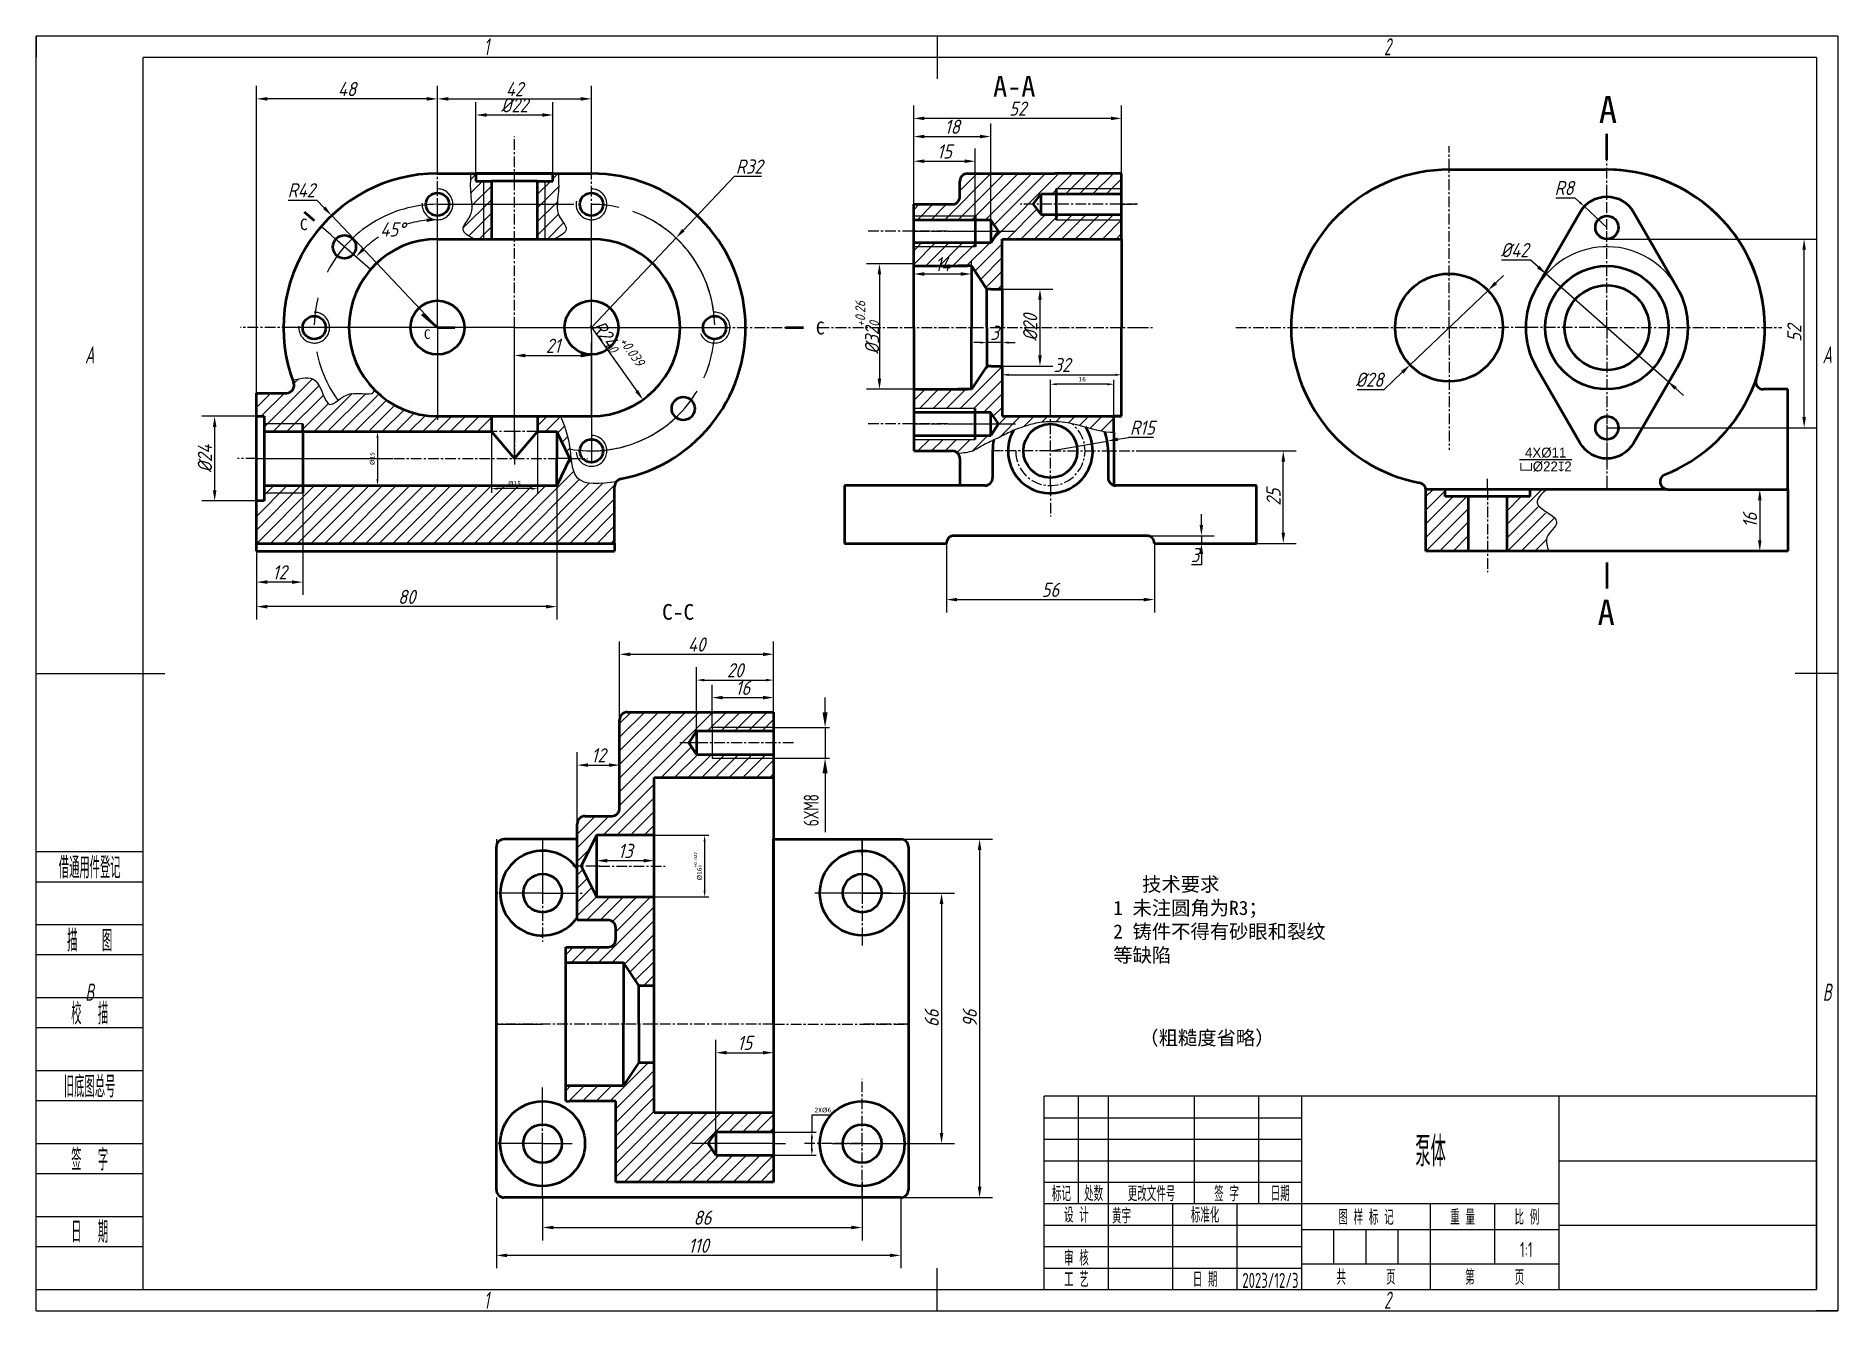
# Model space of a CAD drawing. Header units: millimetres. Extents: x 62 to 444, y 30 to 300.
import ezdxf
from ezdxf.enums import TextEntityAlignment as Align

# ---------------------------------------------------------------- set-up
doc = ezdxf.new("R2010")
doc.units = ezdxf.units.MM
doc.header["$LTSCALE"] = 0.909091
doc.linetypes.add('CENTER', pattern=[50.8, 31.75, -6.35, 6.35, -6.35])
doc.linetypes.add('CENTERX2', pattern=[4, 2.5, -0.5, 0.5, -0.5])
for name, color, linetype in [('1轮廓实线层', 7, 'Continuous'), ('2细线层', 4, 'Continuous'), ('6文字层', 3, 'Continuous'), ('7标注层', 4, 'Continuous'), ('图框层', 7, 'Continuous'), ('点画线', 180, 'CENTER')]:
    doc.layers.add(name, color=color, linetype=linetype)
for name, color, linetype, lineweight in [('点画线2', 5, 'CENTERX2', 25), ('粗·实线', 7, 'Continuous', 50), ('粗实线', 7, 'Continuous', 50), ('细实线', 7, 'Continuous', 25)]:
    doc.layers.add(name, color=color, linetype=linetype, lineweight=lineweight)
doc.styles.add('PC_TEXTSTYLE', font='ISOCP.SHX', dxfattribs={"width": 0.707, "bigfont": 'GBCBIG.SHX'})
doc.styles.get("Standard").update_dxf_attribs({"font": 'gbeitc.shx', "bigfont": 'gbcbig.shx'})
doc.styles.add('仿宋1', font='simfang.ttf', dxfattribs={"height": 1})
doc.styles.add('仿宋3', font='simfang.ttf', dxfattribs={"height": 3})
doc.styles.add('文字', font='gbeitc.shx', dxfattribs={"height": 3, "bigfont": 'gbcbig.shx'})
doc.dimstyles.new('GB_LINEAR', dxfattribs={"dimtxt": 3.5, "dimasz": 3.5, "dimexe": 1, "dimexo": 0, "dimgap": 1.5, "dimtad": 1, "dimdsep": 46, "dimtxsty": 'PC_TEXTSTYLE', "dimcen": 0, "dimclrd": 256, "dimclrt": 3, "dimadec": 0, "dimazin": 2, "dimtp": 0.1, "dimtm": 0.1, "dimtfac": 0.71, "dimtdec": 3, "dimtmove": 0, "dimatfit": 3, "dimfxl": 1, "dimtfill": 1, "dimarcsym": 0})
doc.dimstyles.new('狭小空间', dxfattribs={"dimtxt": 2, "dimasz": 2.5, "dimexe": 3, "dimexo": 0, "dimtad": 1, "dimtoh": 1, "dimdec": 3, "dimdsep": 46, "dimtxsty": '文字', "dimcen": 2.5, "dimadec": 3, "dimazin": 0, "dimtfac": 1, "dimtdec": 3, "dimtmove": 1, "dimatfit": 3, "dimfxl": 1, "dimarcsym": 0})
doc.dimstyles.new('狭小非圆直径', dxfattribs={"dimtxt": 1, "dimasz": 1.5, "dimexe": 1, "dimexo": 0, "dimtad": 1, "dimtoh": 1, "dimdec": 3, "dimdsep": 46, "dimtxsty": '仿宋1', "dimcen": 2.5, "dimadec": 3, "dimazin": 0, "dimtfac": 1, "dimtdec": 3, "dimtmove": 0, "dimatfit": 3, "dimfxl": 1, "dimarcsym": 0})
doc.dimstyles.new('线性直径·', dxfattribs={"dimtxt": 2, "dimasz": 2.5, "dimexe": 3, "dimexo": 0, "dimtad": 1, "dimtoh": 1, "dimdec": 3, "dimdsep": 46, "dimtxsty": '文字', "dimcen": 2.5, "dimadec": 3, "dimazin": 0, "dimtfac": 1, "dimtdec": 3, "dimtmove": 0, "dimatfit": 3, "dimfxl": 1, "dimarcsym": 0})
doc.dimstyles.new('角度标注', dxfattribs={"dimtxt": 2, "dimasz": 2.5, "dimexe": 3, "dimexo": 0, "dimtad": 1, "dimtih": 1, "dimtoh": 1, "dimdec": 3, "dimdsep": 46, "dimtxsty": '文字', "dimcen": 2.5, "dimadec": 3, "dimazin": 0, "dimtfac": 1, "dimtdec": 3, "dimtmove": 0, "dimatfit": 3, "dimfxl": 1, "dimarcsym": 0})
doc.dimstyles.new('非圆直径', dxfattribs={"dimtxt": 3, "dimasz": 2.5, "dimexe": 3, "dimexo": 0, "dimtad": 1, "dimtoh": 1, "dimdec": 3, "dimdsep": 46, "dimtxsty": '文字', "dimcen": 2.5, "dimadec": 3, "dimazin": 0, "dimtfac": 1, "dimtdec": 3, "dimtmove": 0, "dimatfit": 3, "dimfxl": 1, "dimarcsym": 0})

msp = doc.modelspace()

# ---------------------------------------------------------------- texts
at = {"layer": '细实线', "attachment_point": 1}
for s, width, gutter_width, insert, char_height, style in [('A-A', 60.740931, 21.9827, (265.2127, 291.7081), 4.39654, '仿宋1'), ('A', 25.479089, 28.4748, (393.559, 287.4173), 5.695, '仿宋1'), ('C ', 1.824209, 12.097, (118.3141, 261.4646), 2.4194, '仿宋1'), ('C ', 8.685941, 13.566, (227.6588, 239.6528), 2.71321, '仿宋1'), ('\\A1;{\\Fgdt|c134;\\H0.7x;\\S4X%%C11/v%%C22x2;}', 4.042479, 15, (376.7685, 212.9692), 3, '仿宋3'), ('C-C', 32.720605, 16.6711, (195.0681, 179.8434), 3.33421, '仿宋1'), ('A', 13.322428, 26.7479, (393.3012, 180.7612), 5.3496, '仿宋1'), ('   技术要求\\P1 未注圆角为R3；\\P2 铸件不得有砂眼和裂纹 等缺陷', 49.797251, 15, (290.6699, 121.9909), 3, '仿宋3'), ('（粗糙度省略）', 29.119203, 15, (296.1947, 89.4673), 3, '仿宋3')]:
    msp.add_mtext_dynamic_manual_height_columns(s, width=width, gutter_width=gutter_width, heights=[0], dxfattribs=dict(at, insert=insert, char_height=char_height, style=style))
at = {"layer": '细实线', "insert": (144.6066, 238.0259), "char_height": 2.0353, "attachment_point": 1, "style": '仿宋1'}
msp.add_mtext('C', dxfattribs=at)

# ---------------------------------------------------------------- blocks, each defined once
blk = doc.blocks.new('*D56')
at = {"layer": 'Defpoints', "color": 0}
for p in [(125.06, 262.1), (147.47, 238.38)]:
    blk.add_point(p, dxfattribs=at)
at = {"layer": '细实线', "color": 0, "lineweight": -2}
for p, q in [((115.87, 265.41), (121.93, 265.41)), ((123.5, 263.76), (121.93, 265.41)), ((147.47, 238.38), (125.06, 262.1))]:
    blk.add_line(p, q, dxfattribs=at)
at = {"layer": '细实线', "color": 0}
blk.add_solid([(123.22, 263.5), (123.77, 264.02), (125.06, 262.1)], dxfattribs=at)
at = {"layer": '细实线', "color": 0, "insert": (118.62, 267.48), "char_height": 3, "attachment_point": 5, "style": '文字'}
blk.add_mtext('R42', dxfattribs=at)
blk = doc.blocks.new('*D57')
at = {"layer": 'Defpoints', "color": 0}
for p in [(109.12, 286.83), (147.47, 271.02), (109.12, 224.51)]:
    blk.add_point(p, dxfattribs=at)
at = {"layer": '细实线', "color": 0, "lineweight": -2}
for p, q in [((109.12, 224.51), (109.12, 289.56)), ((145.2, 286.83), (111.4, 286.83)), ((147.47, 271.02), (147.47, 289.56))]:
    blk.add_line(p, q, dxfattribs=at)
at = {"layer": '细实线', "color": 0}
for points in [[(111.4, 287.21), (111.4, 286.45), (109.12, 286.83)], [(145.2, 286.45), (145.2, 287.21), (147.47, 286.83)]]:
    blk.add_solid(points, dxfattribs=at)
at = {"layer": '细实线', "color": 0, "insert": (128.3, 288.9), "char_height": 3, "attachment_point": 5, "style": '文字'}
blk.add_mtext('48', dxfattribs=at)
blk = doc.blocks.new('*D58')
at = {"layer": 'Defpoints', "color": 0}
for p in [(180.11, 286.83), (147.47, 271.02), (180.11, 271.02)]:
    blk.add_point(p, dxfattribs=at)
at = {"layer": '细实线', "color": 0, "lineweight": -2}
for p, q in [((147.47, 271.02), (147.47, 289.56)), ((149.75, 286.83), (177.84, 286.83)), ((180.11, 271.02), (180.11, 289.56))]:
    blk.add_line(p, q, dxfattribs=at)
at = {"layer": '细实线', "color": 0}
for points in [[(149.75, 287.21), (149.75, 286.45), (147.47, 286.83)], [(177.84, 286.45), (177.84, 287.21), (180.11, 286.83)]]:
    blk.add_solid(points, dxfattribs=at)
at = {"layer": '细实线', "color": 0, "insert": (163.79, 288.9), "char_height": 3, "attachment_point": 5, "style": '文字'}
blk.add_mtext('42', dxfattribs=at)
blk = doc.blocks.new('*D59')
at = {"layer": 'Defpoints', "color": 0}
for p in [(147.47, 263.49), (141.04, 260.32), (147.47, 257.99), (127.75, 255.49), (133.3, 250.68)]:
    blk.add_point(p, dxfattribs=at)
at = {"layer": '细实线', "color": 0, "lineweight": -2}
for start, end in [(95.6977, 106.4812), (123.1356, 133.3613)]:
    blk.add_arc((147.47, 238.38), 22.86, start, end, dxfattribs=at)
at = {"layer": '细实线', "color": 0}
for points in [[(145.22, 260.76), (145.19, 261.51), (147.47, 261.25)], [(131.5, 255.27), (132.05, 254.74), (130.2, 253.37)]]:
    blk.add_solid(points, dxfattribs=at)
at = {"layer": '细实线', "color": 0, "insert": (137.98, 259.18), "char_height": 3, "attachment_point": 5, "style": '文字'}
blk.add_mtext('45%%D', dxfattribs=at)
blk = doc.blocks.new('*D60')
at = {"layer": 'Defpoints', "color": 0}
for p in [(155.63, 283.41), (155.63, 271.02), (171.95, 271.02)]:
    blk.add_point(p, dxfattribs=at)
at = {"layer": '细实线', "color": 0, "lineweight": -2}
for p, q in [((155.63, 271.02), (155.63, 286.14)), ((169.68, 283.41), (157.91, 283.41)), ((171.95, 271.02), (171.95, 286.14))]:
    blk.add_line(p, q, dxfattribs=at)
at = {"layer": '细实线', "color": 0}
for points in [[(157.91, 283.79), (157.91, 283.03), (155.63, 283.41)], [(169.68, 283.03), (169.68, 283.79), (171.95, 283.41)]]:
    blk.add_solid(points, dxfattribs=at)
at = {"layer": '细实线', "color": 0, "insert": (163.79, 285.48), "char_height": 3, "attachment_point": 5, "style": '文字'}
blk.add_mtext('%%C22', dxfattribs=at)
blk = doc.blocks.new('*D61')
at = {"layer": 'Defpoints', "color": 0}
for p in [(180.11, 232.47), (180.11, 219.62), (163.79, 210.64)]:
    blk.add_point(p, dxfattribs=at)
at = {"layer": '细实线', "color": 0, "lineweight": -2}
for p, q in [((163.79, 210.64), (163.79, 235.2)), ((180.11, 219.62), (180.11, 235.2)), ((166.07, 232.47), (177.84, 232.47))]:
    blk.add_line(p, q, dxfattribs=at)
at = {"layer": '细实线', "color": 0}
for points in [[(166.07, 232.85), (166.07, 232.09), (163.79, 232.47)], [(177.84, 232.09), (177.84, 232.85), (180.11, 232.47)]]:
    blk.add_solid(points, dxfattribs=at)
at = {"layer": '细实线', "color": 0, "insert": (171.95, 234.54), "char_height": 3, "attachment_point": 5, "style": '文字'}
blk.add_mtext('21', dxfattribs=at)
blk = doc.blocks.new('*D62')
at = {"layer": 'Defpoints', "color": 0}
for p in [(172.77, 204.93), (109.12, 191.06), (109.12, 179.29)]:
    blk.add_point(p, dxfattribs=at)
at = {"layer": '细实线', "color": 0, "lineweight": -2}
for p, q in [((172.77, 204.93), (172.77, 176.56)), ((109.12, 191.06), (109.12, 176.56)), ((170.5, 179.29), (111.4, 179.29))]:
    blk.add_line(p, q, dxfattribs=at)
at = {"layer": '细实线', "color": 0}
for points in [[(111.4, 179.67), (111.4, 178.91), (109.12, 179.29)], [(170.5, 178.91), (170.5, 179.67), (172.77, 179.29)]]:
    blk.add_solid(points, dxfattribs=at)
at = {"layer": '细实线', "color": 0, "insert": (140.95, 181.36), "char_height": 3, "attachment_point": 5, "style": '文字'}
blk.add_mtext('80', dxfattribs=at)
blk = doc.blocks.new('*D63')
at = {"layer": 'Defpoints', "color": 0}
for p in [(118.92, 203.3), (109.12, 201.67), (109.12, 184.49)]:
    blk.add_point(p, dxfattribs=at)
at = {"layer": '细实线', "color": 0, "lineweight": -2}
for p, q in [((118.92, 203.3), (118.92, 181.76)), ((109.12, 201.67), (109.12, 181.76)), ((116.64, 184.49), (111.4, 184.49))]:
    blk.add_line(p, q, dxfattribs=at)
at = {"layer": '细实线', "color": 0}
for points in [[(111.4, 184.87), (111.4, 184.11), (109.12, 184.49)], [(116.64, 184.11), (116.64, 184.87), (118.92, 184.49)]]:
    blk.add_solid(points, dxfattribs=at)
at = {"layer": '细实线', "color": 0, "insert": (114.02, 186.56), "char_height": 3, "attachment_point": 5, "style": '文字'}
blk.add_mtext('12', dxfattribs=at)
blk = doc.blocks.new('*D64')
at = {"layer": 'Defpoints', "color": 0}
for p in [(158.9, 216.35), (168.69, 216.35), (158.9, 204.28)]:
    blk.add_point(p, dxfattribs=at)
at = {"layer": '细实线', "color": 0, "lineweight": -2}
for p, q in [((158.9, 216.35), (158.9, 203.37)), ((168.69, 216.35), (168.69, 203.37)), ((167.33, 204.28), (160.26, 204.28))]:
    blk.add_line(p, q, dxfattribs=at)
at = {"layer": '细实线', "color": 0}
for points in [[(160.26, 204.51), (160.26, 204.05), (158.9, 204.28)], [(167.33, 204.05), (167.33, 204.51), (168.69, 204.28)]]:
    blk.add_solid(points, dxfattribs=at)
at = {"layer": '细实线', "color": 0, "insert": (163.79, 205.38), "char_height": 1, "attachment_point": 5, "style": '仿宋1'}
blk.add_mtext('%%C15', dxfattribs=at)
blk = doc.blocks.new('*D65')
at = {"layer": 'Defpoints', "color": 0}
for p in [(131.69, 216.35), (131.69, 204.93), (134.76, 204.93)]:
    blk.add_point(p, dxfattribs=at)
at = {"layer": '细实线', "color": 0, "lineweight": -2}
for p, q in [((131.69, 216.35), (135.67, 216.35)), ((134.76, 214.99), (134.76, 206.29)), ((131.69, 204.93), (135.67, 204.93))]:
    blk.add_line(p, q, dxfattribs=at)
at = {"layer": '细实线', "color": 0}
for points in [[(134.99, 214.99), (134.54, 214.99), (134.76, 216.35)], [(134.54, 206.29), (134.99, 206.29), (134.76, 204.93)]]:
    blk.add_solid(points, dxfattribs=at)
at = {"layer": '细实线', "color": 0, "insert": (133.66, 210.64), "char_height": 1, "attachment_point": 5, "rotation": 90, "style": '仿宋1'}
blk.add_mtext('%%C15', dxfattribs=at)
blk = doc.blocks.new('*D66')
at = {"layer": 'Defpoints', "color": 0}
for p in [(109.12, 219.62), (100.26, 201.67), (109.12, 201.67)]:
    blk.add_point(p, dxfattribs=at)
at = {"layer": '细实线', "color": 0, "lineweight": -2}
for p, q in [((109.12, 219.62), (97.53, 219.62)), ((100.26, 217.34), (100.26, 203.94)), ((109.12, 201.67), (97.53, 201.67))]:
    blk.add_line(p, q, dxfattribs=at)
at = {"layer": '细实线', "color": 0}
for points in [[(100.64, 217.34), (99.88, 217.34), (100.26, 219.62)], [(99.88, 203.94), (100.64, 203.94), (100.26, 201.67)]]:
    blk.add_solid(points, dxfattribs=at)
at = {"layer": '细实线', "color": 0, "insert": (98.19, 210.64), "char_height": 3, "attachment_point": 5, "rotation": 90, "style": '文字'}
blk.add_mtext('%%C24', dxfattribs=at)
blk = doc.blocks.new('*D67')
at = {"layer": 'Defpoints', "color": 0}
for p in [(198.03, 257.38), (180.11, 238.38)]:
    blk.add_point(p, dxfattribs=at)
at = {"layer": '细实线', "color": 0, "lineweight": -2}
for p, q in [((210.33, 270.42), (199.59, 259.03)), ((216.15, 270.42), (210.33, 270.42)), ((180.11, 238.38), (198.03, 257.38))]:
    blk.add_line(p, q, dxfattribs=at)
at = {"layer": '细实线', "color": 0}
blk.add_solid([(199.31, 259.29), (199.86, 258.77), (198.03, 257.38)], dxfattribs=at)
at = {"layer": '细实线', "color": 0, "insert": (213.53, 272.49), "char_height": 3, "attachment_point": 5, "style": '文字'}
blk.add_mtext('R32', dxfattribs=at)
blk = doc.blocks.new('*D68')
at = {"layer": 'Defpoints', "color": 0}
for p in [(180.11, 238.38), (191.01, 223.11)]:
    blk.add_point(p, dxfattribs=at)
at = {"layer": '细实线', "color": 0, "lineweight": -2}
blk.add_line((179.8, 238.82), (189.69, 224.96), dxfattribs=at)
at = {"layer": '细实线', "color": 0}
blk.add_solid([(189.38, 224.74), (190, 225.18), (191.01, 223.11)], dxfattribs=at)
at = {"layer": '细实线', "color": 0, "insert": (185.79, 234.86), "char_height": 3, "attachment_point": 5, "rotation": 305.4984, "style": '文字'}
blk.add_mtext('R24{\\H0.7x;\\S+0.039^ 0;}', dxfattribs=at)
blk = doc.blocks.new('*D69')
at = {"layer": 'Defpoints', "color": 0}
for p in [(248.38, 282.7), (292.44, 271.02), (248.38, 264.49)]:
    blk.add_point(p, dxfattribs=at)
at = {"layer": '细实线', "color": 0, "lineweight": -2}
for p, q in [((248.38, 264.49), (248.38, 285.43)), ((290.17, 282.7), (250.65, 282.7)), ((292.44, 271.02), (292.44, 285.43))]:
    blk.add_line(p, q, dxfattribs=at)
at = {"layer": '细实线', "color": 0}
for points in [[(250.65, 283.08), (250.65, 282.32), (248.38, 282.7)], [(290.17, 282.32), (290.17, 283.08), (292.44, 282.7)]]:
    blk.add_solid(points, dxfattribs=at)
at = {"layer": '细实线', "color": 0, "insert": (270.41, 284.77), "char_height": 3, "attachment_point": 5, "style": '文字'}
blk.add_mtext('52', dxfattribs=at)
blk = doc.blocks.new('*D70')
at = {"layer": 'Defpoints', "color": 0}
for p in [(264.7, 278.85), (248.38, 264.49), (264.7, 261.23)]:
    blk.add_point(p, dxfattribs=at)
at = {"layer": '细实线', "color": 0, "lineweight": -2}
for p, q in [((248.38, 264.49), (248.38, 281.58)), ((250.65, 278.85), (262.43, 278.85)), ((264.7, 261.23), (264.7, 281.58))]:
    blk.add_line(p, q, dxfattribs=at)
at = {"layer": '细实线', "color": 0}
for points in [[(250.65, 279.23), (250.65, 278.48), (248.38, 278.85)], [(262.43, 278.48), (262.43, 279.23), (264.7, 278.85)]]:
    blk.add_solid(points, dxfattribs=at)
at = {"layer": '细实线', "color": 0, "insert": (256.54, 280.92), "char_height": 3, "attachment_point": 5, "style": '文字'}
blk.add_mtext('18', dxfattribs=at)
blk = doc.blocks.new('*D71')
at = {"layer": 'Defpoints', "color": 0}
for p in [(261.44, 273.62), (248.38, 264.49), (261.44, 262.05)]:
    blk.add_point(p, dxfattribs=at)
at = {"layer": '细实线', "color": 0, "lineweight": -2}
for p, q in [((248.38, 264.49), (248.38, 276.35)), ((261.44, 262.05), (261.44, 276.35)), ((250.65, 273.62), (259.16, 273.62))]:
    blk.add_line(p, q, dxfattribs=at)
at = {"layer": '细实线', "color": 0}
for points in [[(250.65, 274), (250.65, 273.24), (248.38, 273.62)], [(259.16, 273.24), (259.16, 274), (261.44, 273.62)]]:
    blk.add_solid(points, dxfattribs=at)
at = {"layer": '细实线', "color": 0, "insert": (254.91, 275.69), "char_height": 3, "attachment_point": 5, "style": '文字'}
blk.add_mtext('15', dxfattribs=at)
blk = doc.blocks.new('*D72')
at = {"layer": 'Defpoints', "color": 0}
for p in [(260.62, 249.74), (248.38, 244.91), (260.62, 244.91)]:
    blk.add_point(p, dxfattribs=at)
at = {"layer": '细实线', "color": 0, "lineweight": -2}
for p, q in [((248.38, 244.91), (248.38, 252.47)), ((260.62, 244.91), (260.62, 252.47)), ((250.65, 249.74), (258.35, 249.74))]:
    blk.add_line(p, q, dxfattribs=at)
at = {"layer": '细实线', "color": 0}
for points in [[(250.65, 250.12), (250.65, 249.36), (248.38, 249.74)], [(258.35, 249.36), (258.35, 250.12), (260.62, 249.74)]]:
    blk.add_solid(points, dxfattribs=at)
at = {"layer": '细实线', "color": 0, "insert": (254.5, 251.81), "char_height": 3, "attachment_point": 5, "style": '文字'}
blk.add_mtext('14', dxfattribs=at)
blk = doc.blocks.new('*D73')
at = {"layer": 'Defpoints', "color": 0}
for p in [(248.38, 251.91), (241.13, 225.33), (248.38, 225.33)]:
    blk.add_point(p, dxfattribs=at)
at = {"layer": '细实线', "color": 0, "lineweight": -2}
for p, q in [((248.38, 251.91), (238.4, 251.91)), ((241.13, 249.64), (241.13, 227.6)), ((248.38, 225.33), (238.4, 225.33))]:
    blk.add_line(p, q, dxfattribs=at)
at = {"layer": '细实线', "color": 0}
for points in [[(241.5, 249.64), (240.75, 249.64), (241.13, 251.91)], [(240.75, 227.6), (241.5, 227.6), (241.13, 225.33)]]:
    blk.add_solid(points, dxfattribs=at)
at = {"layer": '细实线', "color": 0, "insert": (238.54, 238.38), "char_height": 3, "attachment_point": 5, "rotation": 90, "style": '文字'}
blk.add_mtext('%%C32{\\H0.7x;\\S+0.26^ 0;}', dxfattribs=at)
blk = doc.blocks.new('*D74')
at = {"layer": 'Defpoints', "color": 0}
for p in [(263.88, 242.46), (267.15, 242.46), (263.88, 235.21)]:
    blk.add_point(p, dxfattribs=at)
at = {"layer": '细实线', "color": 0, "lineweight": -2}
for p, q in [((263.88, 242.46), (263.88, 232.49)), ((267.15, 242.46), (267.15, 232.49)), ((262.52, 235.21), (261.16, 235.21)), ((267.15, 235.21), (263.88, 235.21)), ((268.51, 235.21), (269.87, 235.21))]:
    blk.add_line(p, q, dxfattribs=at)
at = {"layer": '细实线', "color": 0}
for points in [[(262.52, 234.99), (262.52, 235.44), (263.88, 235.21)], [(268.51, 235.44), (268.51, 234.99), (267.15, 235.21)]]:
    blk.add_solid(points, dxfattribs=at)
at = {"layer": '细实线', "color": 0, "insert": (265.52, 237.28), "char_height": 3, "attachment_point": 5, "style": '文字'}
blk.add_mtext('3', dxfattribs=at)
blk = doc.blocks.new('*D75')
at = {"layer": 'Defpoints', "color": 0}
for p in [(267.15, 246.54), (267.15, 230.22), (275.14, 230.22)]:
    blk.add_point(p, dxfattribs=at)
at = {"layer": '细实线', "color": 0, "lineweight": -2}
for p, q in [((267.15, 246.54), (277.87, 246.54)), ((275.14, 244.27), (275.14, 232.5)), ((267.15, 230.22), (277.87, 230.22))]:
    blk.add_line(p, q, dxfattribs=at)
at = {"layer": '细实线', "color": 0}
for points in [[(275.52, 244.27), (274.76, 244.27), (275.14, 246.54)], [(274.76, 232.5), (275.52, 232.5), (275.14, 230.22)]]:
    blk.add_solid(points, dxfattribs=at)
at = {"layer": '细实线', "color": 0, "insert": (273.07, 238.38), "char_height": 3, "attachment_point": 5, "rotation": 90, "style": '文字'}
blk.add_mtext('%%C20', dxfattribs=at)
blk = doc.blocks.new('*D76')
at = {"layer": 'Defpoints', "color": 0}
for p in [(292.44, 228.39), (267.15, 224.92), (292.44, 224.92)]:
    blk.add_point(p, dxfattribs=at)
at = {"layer": '细实线', "color": 0, "lineweight": -2}
for p, q in [((267.15, 224.92), (267.15, 231.12)), ((292.44, 224.92), (292.44, 231.12)), ((268.51, 228.39), (291.08, 228.39))]:
    blk.add_line(p, q, dxfattribs=at)
at = {"layer": '细实线', "color": 0}
for points in [[(268.51, 228.62), (268.51, 228.16), (267.15, 228.39)], [(291.08, 228.16), (291.08, 228.62), (292.44, 228.39)]]:
    blk.add_solid(points, dxfattribs=at)
at = {"layer": '细实线', "color": 0, "insert": (279.79, 230.46), "char_height": 3, "attachment_point": 5, "style": '文字'}
blk.add_mtext('32', dxfattribs=at)
blk = doc.blocks.new('*D77')
at = {"layer": 'Defpoints', "color": 0}
for p in [(277.35, 226.4), (277.35, 219.62), (290.81, 219.62)]:
    blk.add_point(p, dxfattribs=at)
at = {"layer": '细实线', "color": 0, "lineweight": -2}
for p, q in [((277.35, 219.62), (277.35, 227.31)), ((289.45, 226.4), (278.71, 226.4)), ((290.81, 219.62), (290.81, 227.31))]:
    blk.add_line(p, q, dxfattribs=at)
at = {"layer": '细实线', "color": 0}
for points in [[(278.71, 226.62), (278.71, 226.17), (277.35, 226.4)], [(289.45, 226.17), (289.45, 226.62), (290.81, 226.4)]]:
    blk.add_solid(points, dxfattribs=at)
at = {"layer": '细实线', "color": 0, "insert": (284.08, 227.47), "char_height": 1, "attachment_point": 5, "style": '仿宋1'}
blk.add_mtext('16', dxfattribs=at)
blk = doc.blocks.new('*D78')
at = {"layer": 'Defpoints', "color": 0}
for p in [(289.41, 214.35), (277.35, 212.27)]:
    blk.add_point(p, dxfattribs=at)
at = {"layer": '细实线', "color": 0, "lineweight": -2}
for p, q in [((277.35, 212.27), (289.41, 214.35)), ((291.65, 214.74), (293.89, 215.12)), ((299.21, 215.12), (293.89, 215.12))]:
    blk.add_line(p, q, dxfattribs=at)
at = {"layer": '细实线', "color": 0}
blk.add_solid([(291.58, 215.11), (291.71, 214.37), (289.41, 214.35)], dxfattribs=at)
at = {"layer": '细实线', "color": 0, "insert": (296.83, 217.19), "char_height": 3, "attachment_point": 5, "style": '文字'}
blk.add_mtext('R15', dxfattribs=at)
blk = doc.blocks.new('*D79')
at = {"layer": 'Defpoints', "color": 0}
for p in [(297.75, 194.32), (300.94, 192.69), (309.35, 192.69)]:
    blk.add_point(p, dxfattribs=at)
at = {"layer": '细实线', "color": 0, "lineweight": -2}
for p, q in [((309.35, 196.6), (309.35, 198.87)), ((297.75, 194.32), (312.08, 194.32)), ((300.94, 192.69), (312.08, 192.69)), ((309.35, 194.32), (309.35, 192.69)), ((309.35, 188.15), (307.22, 188.15)), ((309.35, 190.42), (309.35, 188.15))]:
    blk.add_line(p, q, dxfattribs=at)
at = {"layer": '细实线', "color": 0}
for points in [[(308.97, 196.6), (309.73, 196.6), (309.35, 194.32)], [(309.73, 190.42), (308.97, 190.42), (309.35, 192.69)]]:
    blk.add_solid(points, dxfattribs=at)
at = {"layer": '细实线', "color": 0, "insert": (308, 190.21), "char_height": 3, "attachment_point": 5, "style": '文字'}
blk.add_mtext('3', dxfattribs=at)
blk = doc.blocks.new('*D80')
at = {"layer": 'Defpoints', "color": 0}
for p in [(297.68, 212.27), (326.7, 212.27), (321, 192.69)]:
    blk.add_point(p, dxfattribs=at)
at = {"layer": '细实线', "color": 0, "lineweight": -2}
for p, q in [((297.68, 212.27), (329.43, 212.27)), ((326.7, 194.96), (326.7, 210)), ((321, 192.69), (329.43, 192.69))]:
    blk.add_line(p, q, dxfattribs=at)
at = {"layer": '细实线', "color": 0}
for points in [[(327.08, 210), (326.32, 210), (326.7, 212.27)], [(326.32, 194.96), (327.08, 194.96), (326.7, 192.69)]]:
    blk.add_solid(points, dxfattribs=at)
at = {"layer": '细实线', "color": 0, "insert": (324.63, 202.48), "char_height": 3, "attachment_point": 5, "rotation": 90, "style": '文字'}
blk.add_mtext('25', dxfattribs=at)
blk = doc.blocks.new('*D81')
at = {"layer": 'Defpoints', "color": 0}
for p in [(255.32, 192.69), (299.38, 192.69), (299.38, 180.78)]:
    blk.add_point(p, dxfattribs=at)
at = {"layer": '细实线', "color": 0, "lineweight": -2}
for p, q in [((255.32, 192.69), (255.32, 178.06)), ((299.38, 192.69), (299.38, 178.06)), ((257.59, 180.78), (297.1, 180.78))]:
    blk.add_line(p, q, dxfattribs=at)
at = {"layer": '细实线', "color": 0}
for points in [[(257.59, 181.16), (257.59, 180.4), (255.32, 180.78)], [(297.1, 180.4), (297.1, 181.16), (299.38, 180.78)]]:
    blk.add_solid(points, dxfattribs=at)
at = {"layer": '细实线', "color": 0, "insert": (277.35, 182.85), "char_height": 3, "attachment_point": 5, "style": '文字'}
blk.add_mtext('56', dxfattribs=at)
blk = doc.blocks.new('*D82')
at = {"layer": 'Defpoints', "color": 0}
for p in [(370.08, 246.27), (353.56, 230.49)]:
    blk.add_point(p, dxfattribs=at)
at = {"layer": '细实线', "color": 0, "lineweight": -2}
for p, q in [((371.72, 247.84), (373.37, 249.41)), ((370.08, 246.27), (353.56, 230.49)), ((342.35, 225.28), (348.1, 225.28)), ((351.91, 228.93), (348.1, 225.28))]:
    blk.add_line(p, q, dxfattribs=at)
at = {"layer": '细实线', "color": 0}
for points in [[(371.46, 248.12), (371.99, 247.57), (370.08, 246.27)], [(352.18, 228.65), (351.65, 229.2), (353.56, 230.49)]]:
    blk.add_solid(points, dxfattribs=at)
at = {"layer": '细实线', "color": 0, "insert": (344.94, 227.35), "char_height": 3, "attachment_point": 5, "style": '文字'}
blk.add_mtext('%%C28', dxfattribs=at)
blk = doc.blocks.new('*D83')
at = {"layer": 'Defpoints', "color": 0}
for p in [(382.43, 249.72), (408.12, 227.04)]:
    blk.add_point(p, dxfattribs=at)
at = {"layer": '细实线', "color": 0, "lineweight": -2}
for p, q in [((372.95, 252.73), (379.02, 252.73)), ((380.72, 251.23), (379.02, 252.73)), ((408.12, 227.04), (382.43, 249.72)), ((409.82, 225.54), (411.53, 224.04))]:
    blk.add_line(p, q, dxfattribs=at)
blk.add_arc((395.27, 238.38), 17.13, 30, 147.693, dxfattribs=at)
at = {"layer": '细实线', "color": 0}
for points in [[(380.47, 250.94), (380.97, 251.51), (382.43, 249.72)], [(410.07, 225.82), (409.57, 225.26), (408.12, 227.04)]]:
    blk.add_solid(points, dxfattribs=at)
at = {"layer": '细实线', "color": 0, "insert": (375.7, 254.8), "char_height": 3, "attachment_point": 5, "style": '文字'}
blk.add_mtext('%%C42', dxfattribs=at)
blk = doc.blocks.new('*D84')
at = {"layer": 'Defpoints', "color": 0}
for p in [(390.49, 264.04), (395.27, 259.6)]:
    blk.add_point(p, dxfattribs=at)
at = {"layer": '细实线', "color": 0, "lineweight": -2}
for p, q in [((384.48, 265.89), (388.49, 265.89)), ((389.49, 264.97), (388.49, 265.89)), ((395.27, 259.6), (390.49, 264.04))]:
    blk.add_line(p, q, dxfattribs=at)
at = {"layer": '细实线', "color": 0}
blk.add_solid([(389.33, 264.8), (389.64, 265.13), (390.49, 264.04)], dxfattribs=at)
at = {"layer": '细实线', "color": 0, "insert": (386.2, 267.96), "char_height": 3, "attachment_point": 5, "style": '文字'}
blk.add_mtext('R8', dxfattribs=at)
blk = doc.blocks.new('*D85')
at = {"layer": 'Defpoints', "color": 0}
for p in [(395.27, 257.15), (437.06, 257.15), (395.27, 217.17)]:
    blk.add_point(p, dxfattribs=at)
at = {"layer": '细实线', "color": 0, "lineweight": -2}
for p, q in [((395.27, 257.15), (439.79, 257.15)), ((437.06, 219.44), (437.06, 254.88)), ((395.27, 217.17), (439.79, 217.17))]:
    blk.add_line(p, q, dxfattribs=at)
at = {"layer": '细实线', "color": 0}
for points in [[(437.44, 254.88), (436.69, 254.88), (437.06, 257.15)], [(436.69, 219.44), (437.44, 219.44), (437.06, 217.17)]]:
    blk.add_solid(points, dxfattribs=at)
at = {"layer": '细实线', "color": 0, "insert": (435, 237.16), "char_height": 3, "attachment_point": 5, "rotation": 90, "style": '文字'}
blk.add_mtext('52', dxfattribs=at)
blk = doc.blocks.new('*D86')
at = {"layer": 'Defpoints', "color": 0}
for p in [(433.62, 204.11), (427.67, 191.06), (433.62, 191.06)]:
    blk.add_point(p, dxfattribs=at)
at = {"layer": '细实线', "color": 0, "lineweight": -2}
for p, q in [((433.62, 204.11), (424.94, 204.11)), ((427.67, 201.84), (427.67, 193.33)), ((433.62, 191.06), (424.94, 191.06))]:
    blk.add_line(p, q, dxfattribs=at)
at = {"layer": '细实线', "color": 0}
for points in [[(428.04, 201.84), (427.29, 201.84), (427.67, 204.11)], [(427.29, 193.33), (428.04, 193.33), (427.67, 191.06)]]:
    blk.add_solid(points, dxfattribs=at)
at = {"layer": '细实线', "color": 0, "insert": (425.6, 197.59), "char_height": 3, "attachment_point": 5, "rotation": 90, "style": '文字'}
blk.add_mtext('16', dxfattribs=at)
blk = doc.blocks.new('*D87')
at = {"layer": 'Defpoints', "color": 0}
for p in [(186.06, 145.73), (186.06, 140.23), (177.09, 133.29)]:
    blk.add_point(p, dxfattribs=at)
at = {"layer": '细实线', "color": 0, "lineweight": -2}
for p, q in [((177.09, 133.29), (177.09, 148.46)), ((179.36, 145.73), (183.79, 145.73)), ((186.06, 140.23), (186.06, 148.46))]:
    blk.add_line(p, q, dxfattribs=at)
at = {"layer": '细实线', "color": 0}
for points in [[(179.36, 146.11), (179.36, 145.35), (177.09, 145.73)], [(183.79, 145.35), (183.79, 146.11), (186.06, 145.73)]]:
    blk.add_solid(points, dxfattribs=at)
at = {"layer": '细实线', "color": 0, "insert": (181.58, 147.8), "char_height": 3, "attachment_point": 5, "style": '文字'}
blk.add_mtext('12', dxfattribs=at)
blk = doc.blocks.new('*D88')
at = {"layer": 'Defpoints', "color": 0}
for p in [(218.7, 169.2), (186.06, 155.32), (218.7, 155.32)]:
    blk.add_point(p, dxfattribs=at)
at = {"layer": '细实线', "color": 0, "lineweight": -2}
for p, q in [((186.06, 155.32), (186.06, 171.92)), ((218.7, 155.32), (218.7, 171.92)), ((188.34, 169.2), (216.43, 169.2))]:
    blk.add_line(p, q, dxfattribs=at)
at = {"layer": '细实线', "color": 0}
for points in [[(188.34, 169.58), (188.34, 168.82), (186.06, 169.2)], [(216.43, 168.82), (216.43, 169.58), (218.7, 169.2)]]:
    blk.add_solid(points, dxfattribs=at)
at = {"layer": '细实线', "color": 0, "insert": (202.38, 171.27), "char_height": 3, "attachment_point": 5, "style": '文字'}
blk.add_mtext('40', dxfattribs=at)
blk = doc.blocks.new('*D89')
at = {"layer": 'Defpoints', "color": 0}
for p in [(218.7, 163.74), (218.7, 156.95), (202.38, 152.89)]:
    blk.add_point(p, dxfattribs=at)
at = {"layer": '细实线', "color": 0, "lineweight": -2}
for p, q in [((202.38, 152.89), (202.38, 166.46)), ((218.7, 156.95), (218.7, 166.46)), ((204.02, 163.74), (217.07, 163.74))]:
    blk.add_line(p, q, dxfattribs=at)
at = {"layer": '细实线', "color": 0}
for points in [[(204.02, 164.01), (204.02, 163.46), (202.38, 163.74)], [(217.07, 163.46), (217.07, 164.01), (218.7, 163.74)]]:
    blk.add_solid(points, dxfattribs=at)
at = {"layer": '细实线', "color": 0, "insert": (210.54, 165.81), "char_height": 3, "attachment_point": 5, "style": '文字'}
blk.add_mtext('20', dxfattribs=at)
blk = doc.blocks.new('*D90')
at = {"layer": 'Defpoints', "color": 0}
for p in [(218.7, 160.03), (205.65, 153.71), (218.7, 152.89)]:
    blk.add_point(p, dxfattribs=at)
at = {"layer": '细实线', "color": 0, "lineweight": -2}
for p, q in [((205.65, 153.71), (205.65, 162.75)), ((218.7, 152.89), (218.7, 162.75)), ((207.92, 160.03), (216.43, 160.03))]:
    blk.add_line(p, q, dxfattribs=at)
at = {"layer": '细实线', "color": 0}
for points in [[(207.92, 160.41), (207.92, 159.65), (205.65, 160.03)], [(216.43, 159.65), (216.43, 160.41), (218.7, 160.03)]]:
    blk.add_solid(points, dxfattribs=at)
at = {"layer": '细实线', "color": 0, "insert": (212.17, 162.1), "char_height": 3, "attachment_point": 5, "style": '文字'}
blk.add_mtext('16', dxfattribs=at)
blk = doc.blocks.new('*D92')
at = {"layer": 'Defpoints', "color": 0}
for p in [(181.17, 125.49), (181.17, 120.22), (193.41, 120.22)]:
    blk.add_point(p, dxfattribs=at)
at = {"layer": '细实线', "color": 0, "lineweight": -2}
for p, q in [((181.17, 120.22), (181.17, 128.21)), ((193.41, 120.22), (193.41, 128.21)), ((191.14, 125.49), (183.44, 125.49))]:
    blk.add_line(p, q, dxfattribs=at)
at = {"layer": '细实线', "color": 0}
for points in [[(183.44, 125.87), (183.44, 125.11), (181.17, 125.49)], [(191.14, 125.11), (191.14, 125.87), (193.41, 125.49)]]:
    blk.add_solid(points, dxfattribs=at)
at = {"layer": '细实线', "color": 0, "insert": (187.29, 127.55), "char_height": 3, "attachment_point": 5, "style": '文字'}
blk.add_mtext('13', dxfattribs=at)
blk = doc.blocks.new('*D93')
at = {"layer": 'Defpoints', "color": 0}
for p in [(193.41, 130.86), (193.41, 117.81), (204.08, 117.81)]:
    blk.add_point(p, dxfattribs=at)
at = {"layer": '细实线', "color": 0, "lineweight": -2}
for p, q in [((193.41, 130.86), (204.99, 130.86)), ((204.08, 129.5), (204.08, 119.17)), ((193.41, 117.81), (204.99, 117.81))]:
    blk.add_line(p, q, dxfattribs=at)
at = {"layer": '细实线', "color": 0}
for points in [[(204.31, 129.5), (203.85, 129.5), (204.08, 130.86)], [(203.85, 119.17), (204.31, 119.17), (204.08, 117.81)]]:
    blk.add_solid(points, dxfattribs=at)
at = {"layer": '细实线', "color": 0, "insert": (202.66, 124.33), "char_height": 1, "attachment_point": 5, "rotation": 90, "style": '仿宋1'}
blk.add_mtext('%%C16{\\H0.7x;\\S+0.027^ 0;}', dxfattribs=at)
blk = doc.blocks.new('*D94')
at = {"layer": 'Defpoints', "color": 0}
for p in [(218.7, 84.83), (218.7, 72.11), (206.46, 68.01)]:
    blk.add_point(p, dxfattribs=at)
at = {"layer": '细实线', "color": 0, "lineweight": -2}
for p, q in [((206.46, 68.01), (206.46, 87.56)), ((208.74, 84.83), (216.43, 84.83)), ((218.7, 72.11), (218.7, 87.56))]:
    blk.add_line(p, q, dxfattribs=at)
at = {"layer": '细实线', "color": 0}
for points in [[(208.74, 85.21), (208.74, 84.45), (206.46, 84.83)], [(216.43, 84.45), (216.43, 85.21), (218.7, 84.83)]]:
    blk.add_solid(points, dxfattribs=at)
at = {"layer": '细实线', "color": 0, "insert": (212.58, 86.9), "char_height": 3, "attachment_point": 5, "style": '文字'}
blk.add_mtext('15', dxfattribs=at)
blk = doc.blocks.new('*D95')
at = {"layer": 'Defpoints', "color": 0}
for p in [(218.7, 68.01), (226.81, 68.01), (218.7, 63.12)]:
    blk.add_point(p, dxfattribs=at)
at = {"layer": '细实线', "color": 0, "lineweight": -2}
for p, q in [((230.89, 71.56), (226.81, 71.56)), ((226.81, 71.56), (226.81, 68.01)), ((218.7, 68.01), (227.72, 68.01)), ((226.81, 64.48), (226.81, 66.65)), ((218.7, 63.12), (227.72, 63.12))]:
    blk.add_line(p, q, dxfattribs=at)
at = {"layer": '细实线', "color": 0}
for points in [[(227.04, 66.65), (226.59, 66.65), (226.81, 68.01)], [(226.59, 64.48), (227.04, 64.48), (226.81, 63.12)]]:
    blk.add_solid(points, dxfattribs=at)
at = {"layer": '细实线', "color": 0, "insert": (229.13, 72.66), "char_height": 1, "attachment_point": 5, "style": '仿宋1'}
blk.add_mtext('2X%%C6', dxfattribs=at)
blk = doc.blocks.new('*D96')
at = {"layer": 'Defpoints', "color": 0}
for p in [(169.75, 54.14), (237.47, 54.14), (237.47, 47.8)]:
    blk.add_point(p, dxfattribs=at)
at = {"layer": '细实线', "color": 0, "lineweight": -2}
for p, q in [((169.75, 54.14), (169.75, 45.08)), ((237.47, 54.14), (237.47, 45.08)), ((172.02, 47.8), (235.2, 47.8))]:
    blk.add_line(p, q, dxfattribs=at)
at = {"layer": '细实线', "color": 0}
for points in [[(172.02, 48.18), (172.02, 47.43), (169.75, 47.8)], [(235.2, 47.43), (235.2, 48.18), (237.47, 47.8)]]:
    blk.add_solid(points, dxfattribs=at)
at = {"layer": '细实线', "color": 0, "insert": (203.61, 49.87), "char_height": 3, "attachment_point": 5, "style": '文字'}
blk.add_mtext('86', dxfattribs=at)
blk = doc.blocks.new('*D97')
at = {"layer": 'Defpoints', "color": 0}
for p in [(159.95, 54.14), (245.63, 54.14), (159.95, 41.9)]:
    blk.add_point(p, dxfattribs=at)
at = {"layer": '细实线', "color": 0, "lineweight": -2}
for p, q in [((159.95, 54.14), (159.95, 39.17)), ((245.63, 54.14), (245.63, 39.17)), ((243.36, 41.9), (162.23, 41.9))]:
    blk.add_line(p, q, dxfattribs=at)
at = {"layer": '细实线', "color": 0}
for points in [[(162.23, 42.27), (162.23, 41.52), (159.95, 41.9)], [(243.36, 41.52), (243.36, 42.27), (245.63, 41.9)]]:
    blk.add_solid(points, dxfattribs=at)
at = {"layer": '细实线', "color": 0, "insert": (202.79, 43.96), "char_height": 3, "attachment_point": 5, "style": '文字'}
blk.add_mtext('110', dxfattribs=at)
blk = doc.blocks.new('*D98')
at = {"layer": 'Defpoints', "color": 0}
for p in [(237.47, 118.62), (237.47, 65.57), (254.29, 65.57)]:
    blk.add_point(p, dxfattribs=at)
at = {"layer": '细实线', "color": 0, "lineweight": -2}
for p, q in [((237.47, 118.62), (257.02, 118.62)), ((254.29, 116.35), (254.29, 67.84)), ((237.47, 65.57), (257.02, 65.57))]:
    blk.add_line(p, q, dxfattribs=at)
at = {"layer": '细实线', "color": 0}
for points in [[(254.67, 116.35), (253.91, 116.35), (254.29, 118.62)], [(253.91, 67.84), (254.67, 67.84), (254.29, 65.57)]]:
    blk.add_solid(points, dxfattribs=at)
at = {"layer": '细实线', "color": 0, "insert": (252.22, 92.09), "char_height": 3, "attachment_point": 5, "rotation": 90, "style": '文字'}
blk.add_mtext('66', dxfattribs=at)
blk = doc.blocks.new('*D99')
at = {"layer": 'Defpoints', "color": 0}
for p in [(245.63, 130.04), (245.63, 54.14), (262.35, 54.14)]:
    blk.add_point(p, dxfattribs=at)
at = {"layer": '细实线', "color": 0, "lineweight": -2}
for p, q in [((245.63, 130.04), (265.08, 130.04)), ((262.35, 127.77), (262.35, 56.42)), ((245.63, 54.14), (265.08, 54.14))]:
    blk.add_line(p, q, dxfattribs=at)
at = {"layer": '细实线', "color": 0}
for points in [[(262.73, 127.77), (261.97, 127.77), (262.35, 130.04)], [(261.97, 56.42), (262.73, 56.42), (262.35, 54.14)]]:
    blk.add_solid(points, dxfattribs=at)
at = {"layer": '细实线', "color": 0, "insert": (260.28, 92.09), "char_height": 3, "attachment_point": 5, "rotation": 90, "style": '文字'}
blk.add_mtext('96', dxfattribs=at)
blk = doc.blocks.new('ZwmFrameMain_A3^_^分区图框^_^landscape')
at = {"layer": '1轮廓实线层'}
for p, q in [((185, 292), (185, 282)), ((0, 0), (0, 287)), ((390, 287), (0, 287)), ((390, 287), (390, 0)), ((-25, 143.5), (5, 143.5)), ((395, 143.5), (385, 143.5)), ((185, -5), (185, 5)), ((0, 0), (390, 0))]:
    blk.add_line(p, q, dxfattribs=at)
at = {"layer": '2细线层'}
for p, q in [((-25, -5), (-25, 292)), ((395, 292), (-25, 292)), ((-25, 292), (-25, 287)), ((185, 292), (185, 287)), ((395, 292), (395, -5)), ((-25, 143.5), (0, 143.5)), ((395, 143.5), (390, 143.5)), ((-25, -5), (-25, 0)), ((185, -5), (185, 0)), ((-25, -5), (395, -5)), ((-25, -5), (0, -5)), ((395, -5), (390, -5))]:
    blk.add_line(p, q, dxfattribs=at)
at = {"layer": '6文字层', "width": 0.707}
for s, p in [('1', (80, 289.5)), ('2', (290, 289.5)), ('A', (-12.5, 217.75)), ('A', (392.5, 217.75)), ('B', (-12.5, 69.25)), ('B', (392.5, 69.25)), ('1', (80, -2.5)), ('2', (290, -2.5))]:
    blk.add_text(s, height=4, dxfattribs=at).set_placement(p, align=Align.MIDDLE)
blk = doc.blocks.new('ZwmFrameMain_标题栏1')
at = {"layer": '1轮廓实线层'}
for p, q in [((-180, 0), (-180, 45)), ((0, 45), (-180, 45)), ((-172, 20), (-172, 45)), ((-165, 20), (-165, 45)), ((-145, 20), (-145, 45)), ((-130, 20), (-130, 45)), ((-120, 0), (-120, 45)), ((0, 0), (0, 45)), ((-60, 30), (0, 30)), ((-180, 20), (-60, 20)), ((-165, 0), (-165, 20)), ((-150, 0), (-150, 20)), ((-135, 0), (-135, 20)), ((-60, 15), (0, 15)), ((-180, 0), (0, 0))]:
    blk.add_line(p, q, dxfattribs=at)
at = {"layer": '1轮廓实线层', "color": 7}
for p, q in [((-60, 0), (-60, 45)), ((-180, 25), (-120, 25))]:
    blk.add_line(p, q, dxfattribs=at)
at = {"layer": '2细线层'}
for p, q in [((-180, 40), (-120, 40)), ((-180, 35), (-120, 35)), ((-180, 30), (-120, 30)), ((-90, 0), (-90, 20)), ((-75, 6), (-75, 20)), ((-180, 15), (-120, 15)), ((-120, 14), (-60, 14)), ((-112.5, 6), (-112.5, 14)), ((-105, 6), (-105, 14)), ((-97.5, 6), (-97.5, 14)), ((-180, 10), (-120, 10)), ((-180, 5), (-120, 5)), ((-120, 6), (-60, 6))]:
    blk.add_line(p, q, dxfattribs=at)
at = {"layer": '6文字层', "style": 'PC_TEXTSTYLE', "width": 0.667}
for s, p in [('标记', (-176, 22.5)), ('处数', (-168.5, 22.5)), (' 更改文件号 ', (-155, 22.5)), (' 签 字 ', (-137.5, 22.5)), (' 日期 ', (-125, 22.5)), (' 设 计 ', (-172.5, 17.51)), (' 标准化 ', (-142.5, 17.51)), (' 图 样 标 记 ', (-105, 17)), (' 重 量 ', (-82.5, 17)), (' 比 例 ', (-67.5, 17)), (' 审 核 ', (-172.5, 7.5)), (' 工 艺 ', (-172.5, 2.5)), (' 日 期 ', (-142.5, 2.5)), ('共       页', (-105, 3)), ('第       页', (-75, 3))]:
    blk.add_text(s, height=3.5, dxfattribs=at).set_placement(p, align=Align.MIDDLE)
at = {"layer": '6文字层', "style": 'PC_TEXTSTYLE', "flags": 8}
for tag, height, width, p, p2 in [('企业名称', 5, 3.445461, (-54.29, 34.82), (-5.27, 34.82)), ('产品名称或材料标记', 7, 1.034456, (-113.46, 28.64), (-66.42, 28.64)), ('图样名称', 5, 3.480264, (-54.79, 19.98), (-5.27, 19.98)), ('标准化', 3.5, 1.756036, (-133.83, 15.37), (-120.75, 15.37)), ('审核', 3.5, 2.723972, (-163.99, 5.37), (-150.63, 5.37)), ('重量', 3.5, 2.448074, (-88.46, 7.54), (-76.55, 7.54)), ('比例', 3.5, 2.367734, (-73.35, 7.54), (-61.93, 7.54)), ('图样代号', 5, 3.489916, (-54.79, 5.63), (-5.52, 5.63)), ('工艺', 3.5, 2.851598, (-164.21, 0.37), (-150.89, 0.37)), ('共几页', 3.5, 0.953151, (-108.58, 1.48), (-101.56, 1.48)), ('日期', 3.5, 2.733185, (-133.83, 0.37), (-120.75, 0.37))]:
    blk.add_attdef(tag, text='', height=height, dxfattribs=dict(at, width=width)).set_placement(p, p2, align=Align.FIT)
at = {"layer": '6文字层', "style": 'PC_TEXTSTYLE', "width": 9.901758, "flags": 8}
blk.add_attdef('设计', text='', height=3.5, rotation=359.5768, dxfattribs=at).set_placement((-164.23, 15.37), (-150.37, 15.27), align=Align.FIT)
at = {"layer": '6文字层', "color": 3, "style": 'PC_TEXTSTYLE', "width": 0.96618, "flags": 8}
blk.add_attdef('第几页', text='', height=3.5, dxfattribs=at).set_placement((-78.29, 1.5), (-71.16, 1.5), align=Align.FIT)
at = {"layer": '6文字层', "color": 0, "style": 'PC_TEXTSTYLE', "width": 0.715273, "flags": 8}
blk.add_attdef('图纸张数', text='', height=3.5, dxfattribs=at).set_placement((-2.66, -3.87), (4.46, -3.87), align=Align.FIT)
blk = doc.blocks.new('ZwmFrameMain_附加栏')
at = {"layer": '2细线层'}
for p, q in [((-25, 102), (0, 102)), ((-25, 95), (0, 95)), ((-25, 85), (0, 85)), ((-25, 78), (0, 78)), ((-25, 68), (0, 68)), ((-25, 61), (0, 61)), ((-25, 51), (0, 51)), ((-25, 44), (0, 44)), ((-25, 34), (0, 34)), ((-25, 27), (0, 27)), ((-25, 17), (0, 17)), ((-25, 10), (0, 10)), ((-25, 0), (0, 0))]:
    blk.add_line(p, q, dxfattribs=at)
at = {"layer": '6文字层', "color": 3, "style": 'PC_TEXTSTYLE'}
for s, width, p in [('借通用件登记', 0.667, (-12.5, 98.5)), ('描   图', 0.6667, (-12.5, 81.5)), ('校  描', 0.667, (-12.5, 64.5)), ('旧底图总号', 0.667, (-12.5, 47.5)), ('签  字', 0.667, (-12.5, 30.5)), ('日  期', 0.667, (-12.49, 13.6))]:
    blk.add_text(s, height=5, dxfattribs=dict(at, width=width)).set_placement(p, align=Align.MIDDLE)
at = {"layer": '6文字层', "style": 'PC_TEXTSTYLE'}
for tag, width, p, p2 in [('借通用件登记', 0.671328, (-23.44, 86.36), (-1.25, 86.36)), ('描图', 2.120922, (-23.44, 69.36), (-1.25, 69.36)), ('校图', 2.149976, (-23.75, 52.06), (-1.25, 52.06)), ('旧底图总号', 0.761452, (-22.84, 35.67), (-1.86, 35.67)), ('签字', 2.026939, (-23.14, 18.37), (-1.56, 18.37)), ('日期', 1.89999, (-22.84, 1.37), (-2.17, 1.37))]:
    blk.add_attdef(tag, text='', height=5, dxfattribs=dict(at, width=width)).set_placement(p, p2, align=Align.FIT)
blk = doc.blocks.new('*D108')
at = {"layer": '7标注层', "lineweight": -2}
for p, q in [((229.61, 156.89), (229.61, 160.07)), ((229.61, 153.71), (229.61, 147.18)), ((229.61, 144), (229.61, 131.56))]:
    blk.add_line(p, q, dxfattribs=at)
at = {"layer": '7标注层', "color": 0, "lineweight": -2}
for p, q in [((218.7, 153.71), (230.52, 153.71)), ((218.7, 147.18), (230.52, 147.18))]:
    blk.add_line(p, q, dxfattribs=at)
at = {"layer": '7标注层'}
for points in [[(229.08, 156.89), (230.14, 156.89), (229.61, 153.71)], [(230.14, 144), (229.08, 144), (229.61, 147.18)]]:
    blk.add_solid(points, dxfattribs=at)
at = {"layer": 'Defpoints', "color": 0}
for p in [(218.7, 153.71), (218.7, 147.18), (229.61, 147.18)]:
    blk.add_point(p, dxfattribs=at)
at = {"layer": '7标注层', "color": 3, "insert": (226.66, 136.19), "char_height": 3.182, "attachment_point": 5, "rotation": 90, "style": 'PC_TEXTSTYLE', "bg_fill": 3, "box_fill_scale": 1.1, "bg_fill_color": 257, "bg_fill_transparency": 0}
blk.add_mtext('6XM8', dxfattribs=at)

# ---------------------------------------------------------------- dimensions: what is measured, and where the dimension line sits
at = {"layer": '细实线'}
for base, p1, p2, text, dimstyle, override, picture, middle in [((109.1244, 286.8297), (147.4741, 271.022), (109.1244, 224.5128), '48', '线性直径·', {"dimscale": 0.909091}, '*D57', (128.2993, 288.8979)), ((180.1121, 286.8297), (147.4741, 271.022), (180.1121, 271.022), '42', '线性直径·', {"dimscale": 0.909091, "dimtmove": 1}, '*D58', (163.7931, 288.8979)), ((155.6336, 283.4124), (171.9526, 271.022), (155.6336, 271.022), '%%C22', '非圆直径', {"dimscale": 0.909091, "dimpost": '%%c<>'}, '*D60', (163.7931, 285.4806)), ((260.6196, 249.7411), (248.3803, 244.9116), (260.6196, 244.9116), '14', '线性直径·', {"dimscale": 0.909091}, '*D72', (254.5, 251.8093)), ((263.8834, 235.2127), (267.1472, 242.4637), (263.8834, 242.4637), '3', '线性直径·', {"dimscale": 0.909091, "dimasz": 1.5}, '*D74', (265.5153, 237.2808)), ((180.1121, 232.4719), (163.7931, 210.6417), (180.1121, 219.6171), '21', '线性直径·', {"dimscale": 0.909091}, '*D61', (171.9526, 234.54)), ((277.3466, 226.3971), (290.8097, 219.6171), (277.3466, 219.6171), '16', '狭小非圆直径', {"dimscale": 0.909091, "dimpost": '%%c<>'}, '*D77', (284.0781, 227.471)), ((158.8974, 204.2794), (168.6888, 216.3533), (158.8974, 216.3533), '%%C15', '狭小非圆直径', {"dimscale": 0.909091, "dimpost": '%%c<>'}, '*D64', (163.7931, 205.3819)), ((186.0646, 145.7337), (177.0891, 133.2895), (186.0646, 140.228), '12', '线性直径·', {"dimscale": 0.909091}, '*D87', (181.5769, 147.8019)), ((181.1689, 125.4866), (193.4081, 120.216), (181.1689, 120.216), '13', '狭小空间', {"dimscale": 0.909091}, '*D92', (187.2885, 127.5548)), ((218.7026, 84.8321), (206.4633, 68.0135), (218.7026, 72.112), '15', '狭小空间', {"dimscale": 0.909091}, '*D94', (212.5829, 86.9003))]:
    dim = msp.add_linear_dim(base=base, p1=p1, p2=p2, text=text, dimstyle=dimstyle, override=override, dxfattribs=at)
    dim.commit()
    dim.dimension.update_dxf_attribs({"geometry": picture, "text_midpoint": middle})
for base, p1, p2, text, dimstyle, override, picture, middle in [((248.3803, 282.7007), (292.4416, 271.022), (248.3803, 264.4944), '52', '线性直径·', {"dimscale": 0.909091}, '*D69', (270.411, 282.7007)), ((264.6993, 278.8539), (248.3803, 264.4944), (264.6993, 261.2306), '18', '线性直径·', {"dimscale": 0.909091}, '*D70', (256.5398, 278.8539)), ((261.4355, 273.6223), (248.3803, 264.4944), (261.4355, 262.0465), '15', '线性直径·', {"dimscale": 0.909091}, '*D71', (254.9079, 273.6223)), ((292.4416, 228.3919), (267.1472, 224.9208), (292.4416, 224.9208), '32', '线性直径·', {"dimscale": 0.909091, "dimasz": 1.5}, '*D76', (279.7944, 228.3919)), ((109.1244, 179.2875), (172.7685, 204.93), (109.1244, 191.0589), '80', '线性直径·', {"dimscale": 0.909091}, '*D62', (140.9465, 179.2875)), ((109.1244, 184.487), (118.9158, 203.2981), (109.1244, 201.6662), '12', '线性直径·', {"dimscale": 0.909091}, '*D63', (114.0201, 184.487)), ((299.3772, 180.7827), (255.3159, 192.6908), (299.3772, 192.6908), '56', '线性直径·', {"dimscale": 0.909091}, '*D81', (277.3466, 180.7827)), ((218.7026, 169.1973), (186.0646, 155.3201), (218.7026, 155.3201), '40', '线性直径·', {"dimscale": 0.909091}, '*D88', (202.3836, 169.1973)), ((218.7026, 163.7371), (202.3836, 152.891), (218.7026, 156.952), '20', '线性直径·', {"dimscale": 0.909091, "dimtxt": 0.5, "dimasz": 1.8}, '*D89', (210.5431, 163.7371)), ((218.7026, 160.0272), (205.6474, 153.7069), (218.7026, 152.891), '16', '狭小空间', {"dimscale": 0.909091}, '*D90', (212.175, 160.0272)), ((159.9542, 41.8953), (245.6289, 54.1424), (159.9542, 54.1424), '110', '线性直径·', {"dimscale": 0.909091}, '*D97', (202.7915, 41.8953)), ((237.4694, 47.8039), (169.7456, 54.1424), (237.4694, 54.1424), '86', '线性直径·', {"dimscale": 0.909091}, '*D96', (203.6075, 47.8039))]:
    dim = msp.add_linear_dim(base=base, p1=p1, p2=p2, text=text, dimstyle=dimstyle, override=override, dxfattribs=at)
    dim.commit()
    dim.dimension.update_dxf_attribs({"geometry": picture, "text_midpoint": middle, "dimtype": 160})
for mpoint, text, picture, middle in [((198.0293, 257.3767), 'R32', '*D67', (213.5268, 270.4195)), ((191.0096, 223.1053), 'R24{\\H0.7x;\\S+0.039^ 0;}', '*D68', (183.692, 233.3648))]:
    dim = msp.add_radius_dim(center=(180.1121, 238.384), mpoint=mpoint, text=text, dimstyle='线性直径·', override={"dimscale": 0.909091}, dxfattribs=at)
    dim.commit()
    dim.dimension.update_dxf_attribs({"geometry": picture, "text_midpoint": middle, "dimtype": 164})
for center, mpoint, text, override, picture, middle in [((147.4741, 238.384), (125.0561, 262.1047), 'R42', {"dimscale": 0.909091}, '*D56', (118.6158, 267.4764)), ((395.2731, 259.5987), (390.488, 264.0384), 'R8', {"dimscale": 0.909091, "dimasz": 1.5}, '*D84', (386.2018, 267.9616)), ((277.3466, 212.2736), (289.4079, 214.3527), 'R15', {"dimscale": 0.909091}, '*D78', (296.8305, 217.193))]:
    dim = msp.add_radius_dim(center=center, mpoint=mpoint, text=text, dimstyle='线性直径·', override=override, dxfattribs=at)
    dim.commit()
    dim.dimension.update_dxf_attribs({"geometry": picture, "text_midpoint": middle})
dim = msp.add_angular_dim_2l(base=(141.0367, 260.3228), line1=((147.4741, 257.9898), (147.4741, 263.4933)), line2=((133.2979, 250.6815), (127.7507, 255.4936)), text='45%%D', dimstyle='角度标注', override={"dimscale": 0.909091}, dxfattribs=at)
dim.commit()
dim.dimension.update_dxf_attribs({"geometry": '*D59', "text_midpoint": (137.9819, 259.1842)})
for p1, p2, text, picture, middle in [((408.1191, 227.0443), (382.4272, 249.7236), '%%C42', '*D83', (375.7013, 254.7999)), ((370.0807, 246.2732), (353.5577, 230.4948), '%%C28', '*D82', (344.9388, 227.3519))]:
    dim = msp.add_diameter_dim_2p(p1=p1, p2=p2, text=text, dimstyle='线性直径·', override={"dimscale": 0.909091}, dxfattribs=at)
    dim.commit()
    dim.dimension.update_dxf_attribs({"geometry": picture, "text_midpoint": middle})
for base, p1, p2, text, dimstyle, override, picture, middle in [((437.0643, 257.1508), (395.2731, 217.1693), (395.2731, 257.1508), '52', '线性直径·', {"dimscale": 0.909091}, '*D85', (437.0643, 237.16)), ((241.1252, 225.3288), (248.3803, 251.9146), (248.3803, 225.3288), '%%C32{\\H0.7x;\\S+0.26^ 0;}', '非圆直径', {"dimscale": 0.909091, "dimgap": 0.625, "dimpost": '%%c<>', "dimtol": 1, "dimlim": 0, "dimtp": 0.25, "dimtm": 1e-09}, '*D73', (241.1252, 238.384)), ((275.1426, 230.2245), (267.1472, 246.5435), (267.1472, 230.2245), '%%C20', '非圆直径', {"dimscale": 0.909091, "dimpost": '%%c<>'}, '*D75', (275.1426, 238.384)), ((100.2616, 201.6662), (109.1244, 219.6171), (109.1244, 201.6662), '%%C24', '非圆直径', {"dimscale": 0.909091, "dimpost": '%%c<>'}, '*D66', (100.2616, 210.6417)), ((326.6998, 212.2736), (320.9999, 192.6908), (297.6833, 212.2736), '25', '线性直径·', {"dimscale": 0.909091}, '*D80', (326.6998, 202.4822)), ((427.6654, 191.0589), (433.6228, 204.1141), (433.6228, 191.0589), '16', '线性直径·', {"dimscale": 0.909091}, '*D86', (427.6654, 197.5865)), ((262.3501, 54.1424), (245.6289, 130.0444), (245.6289, 54.1424), '96', '线性直径·', {"dimscale": 0.909091}, '*D99', (262.3501, 92.0934)), ((254.288, 65.5657), (237.4694, 118.6211), (237.4694, 65.5657), '66', '线性直径·', {"dimscale": 0.909091}, '*D98', (254.288, 92.0934)), ((226.8124, 68.0135), (218.7026, 63.1178), (218.7026, 68.0135), '2X%%C6', '狭小非圆直径', {"dimscale": 0.909091, "dimpost": '%%c<>'}, '*D95', (229.1348, 71.5604))]:
    dim = msp.add_linear_dim(base=base, p1=p1, p2=p2, angle=90, text=text, dimstyle=dimstyle, override=override, dxfattribs=at)
    dim.commit()
    dim.dimension.update_dxf_attribs({"geometry": picture, "text_midpoint": middle, "dimtype": 160})
for base, p1, p2, text, dimstyle, override, picture, middle in [((134.7642, 204.93), (131.6905, 216.3533), (131.6905, 204.93), '%%C15', '狭小非圆直径', {"dimscale": 0.909091, "dimpost": '%%c<>'}, '*D65', (133.6617, 210.6417)), ((309.3488, 192.6908), (297.7453, 194.3227), (300.9412, 192.6908), '3', '线性直径·', {"dimscale": 0.909091}, '*D79', (307.9993, 190.2135)), ((204.0795, 117.8051), (193.4081, 130.8603), (193.4081, 117.8051), '%%C16{\\H0.7x;\\S+0.027^ 0;}', '狭小非圆直径', {"dimscale": 0.909091, "dimpost": '%%c<>'}, '*D93', (202.6641, 124.3327))]:
    dim = msp.add_linear_dim(base=base, p1=p1, p2=p2, angle=90, text=text, dimstyle=dimstyle, override=override, dxfattribs=at)
    dim.commit()
    dim.dimension.update_dxf_attribs({"geometry": picture, "text_midpoint": middle})

# ---------------------------------------------------------------- hatches: boundary and pattern name
at = {"layer": '点画线2'}
h = msp.add_hatch(dxfattribs=at)
h.set_pattern_fill('ANSI31', color=256, scale=16.318994)
h.set_pattern_definition([(45, (-92015.7567, -1284194.154), (-1.442408958, 1.442408958), [])])
edge = h.paths.add_edge_path()
edge.add_spline(control_points=[(382.9666, 191.0589), (382.6625, 191.9721), (381.6977, 194.3268), (387.3239, 198.0098), (377.5642, 199.7324), (382.5361, 204.1141), (382.5361, 204.1141)], knot_values=[0, 0, 0, 0, 2.8875438, 6.7476681, 12.55622791, 16.08009831, 16.08009831, 16.08009831, 16.08009831], degree=3, periodic=0)
edge.add_line((382.5361, 204.1141), (378.9542, 204.1141))
edge.add_line((378.9542, 204.1141), (378.9542, 202.607))
edge.add_line((378.9542, 202.607), (374.0585, 202.607))
edge.add_line((374.0585, 202.607), (374.0585, 191.0589))
edge.add_line((374.0585, 191.0589), (382.9666, 191.0589))
h.paths.add_polyline_path([(365.899, 202.607), (361.0033, 202.607), (361.0033, 204.1141), (356.9108, 204.1141, -0.03124894), (356.9235, 203.9107), (356.9235, 203.2412), (356.9235, 191.0589), (361.8192, 191.0589), (365.899, 191.0589)])
at = {"layer": '细实线'}
h = msp.add_hatch(dxfattribs=at)
h.set_pattern_fill('ANSI31', color=256, scale=16.318994)
h.set_pattern_definition([(45, (-91999.7201, -1284194.154), (-1.442408958, 1.442408958), [])])
edge = h.paths.add_edge_path()
edge.add_line((157.2655, 269.3901), (155.6336, 269.3901))
edge.add_line((155.6336, 269.3901), (155.6336, 271.022))
edge.add_line((155.6336, 271.022), (154.51, 271.022))
edge.add_spline(control_points=[(154.51, 271.022), (154.4397, 269.5812), (154.3343, 267.4217), (154.7028, 265.2208), (154.7402, 264.4944)], knot_values=[0, 0, 0, 0, 2.65988992, 3.98686635, 3.98686635, 3.98686635, 3.98686635], degree=3, periodic=0)
edge.add_line((154.7402, 264.4944), (157.2655, 264.4944))
edge.add_line((157.2655, 264.4944), (157.2655, 269.3901))
h.paths.add_polyline_path([(158.8974, 269.3901), (157.2655, 269.3901), (157.2655, 264.4944), (158.8974, 264.4944)])
h.paths.add_polyline_path([(158.8974, 264.4944), (157.2655, 264.4944), (157.2655, 257.1508), (158.8974, 257.1508)])
edge = h.paths.add_edge_path()
edge.add_line((157.2655, 264.4944), (154.7402, 264.4944))
edge.add_spline(control_points=[(154.7402, 264.4944), (154.7838, 263.6467), (154.6212, 261.7666), (151.7077, 258.9972), (154.1354, 257.7757), (155.3776, 257.1508)], knot_values=[3.98686635, 3.98686635, 3.98686635, 3.98686635, 5.53527858, 7.45543604, 9.46708818, 9.46708818, 9.46708818, 9.46708818], degree=3, periodic=0)
edge.add_line((155.3776, 257.1508), (157.2655, 257.1508))
edge.add_line((157.2655, 257.1508), (157.2655, 264.4944))
edge = h.paths.add_edge_path()
edge.add_spline(control_points=[(172.2086, 257.1508), (173.4507, 257.7757), (175.8785, 258.9972), (172.9649, 261.7666), (172.8024, 263.6467), (172.8459, 264.4944)], knot_values=[3.98686635, 3.98686635, 3.98686635, 3.98686635, 5.99851849, 7.91867595, 9.46708818, 9.46708818, 9.46708818, 9.46708818], degree=3, periodic=0)
edge.add_line((172.8459, 264.4944), (170.3207, 264.4944))
edge.add_line((170.3207, 264.4944), (170.3207, 257.1508))
edge.add_line((170.3207, 257.1508), (172.2086, 257.1508))
h.paths.add_polyline_path([(170.3207, 264.4944), (168.6888, 264.4944), (168.6888, 257.1508), (170.3207, 257.1508)])
edge = h.paths.add_edge_path()
edge.add_spline(control_points=[(172.8459, 264.4944), (172.8833, 265.2208), (173.2518, 267.4217), (173.1464, 269.5812), (173.0761, 271.022)], knot_values=[0, 0, 0, 0, 1.32697643, 3.98686635, 3.98686635, 3.98686635, 3.98686635], degree=3, periodic=0)
edge.add_line((173.0761, 271.022), (171.9526, 271.022))
edge.add_line((171.9526, 271.022), (171.9526, 269.3901))
edge.add_line((171.9526, 269.3901), (170.3207, 269.3901))
edge.add_line((170.3207, 269.3901), (170.3207, 264.4944))
edge.add_line((170.3207, 264.4944), (172.8459, 264.4944))
h.paths.add_polyline_path([(170.3207, 269.3901), (168.6888, 269.3901), (168.6888, 264.4944), (170.3207, 264.4944)])
h.paths.add_polyline_path([(118.9158, 217.9852), (110.7563, 217.9852), (110.7563, 216.3533), (118.9158, 216.3533)], flags=17)
edge = h.paths.add_edge_path()
edge.add_spline(control_points=[(134.1155, 225.2028), (134.0018, 223.5602), (129.7535, 225.4438), (127.0853, 223.5108), (126.3846, 222.9896)], knot_values=[8.03275544, 8.03275544, 8.03275544, 8.03275544, 11.27107103, 12.73631858, 12.73631858, 12.73631858, 12.73631858], degree=3, periodic=0)
edge.add_spline(control_points=[(126.3846, 222.9896), (125.6762, 222.4626), (123.6863, 220.9253), (122.6297, 228.8229), (118.5972, 227.7054), (116.8086, 227.2096)], knot_values=[0, 0, 0, 0, 1.4814948, 5.12683918, 8.03275544, 8.03275544, 8.03275544, 8.03275544], degree=3, periodic=0)
edge.add_arc((147.4741, 238.384), 32.638, 200.021445, 200.924832)
edge.add_arc((115.4643, 226.1447), 1.6319, -90, 20.924832, ccw=False)
edge.add_line((115.4643, 224.5128), (109.1244, 224.5128))
edge.add_line((109.1244, 224.5128), (109.1244, 219.6171))
edge.add_line((109.1244, 219.6171), (110.7563, 219.6171))
edge.add_line((110.7563, 219.6171), (110.7563, 217.9852))
edge.add_line((110.7563, 217.9852), (118.9158, 217.9852))
edge.add_line((118.9158, 217.9852), (118.9158, 216.3533))
edge.add_line((118.9158, 216.3533), (158.8974, 216.3533))
edge.add_line((158.8974, 216.3533), (158.8974, 219.6171))
edge.add_line((158.8974, 219.6171), (147.4741, 219.6171))
edge.add_arc((147.4741, 238.384), 18.7668, 224.616874, 270, ccw=False)
h.paths.add_polyline_path([(118.9158, 204.93), (110.7563, 204.93), (110.7563, 203.2981), (118.9158, 203.2981)], flags=17)
edge = h.paths.add_edge_path()
edge.add_arc((186.6397, 204.7415), 1.6319, 140.490288, 180, ccw=False)
edge.add_spline(control_points=[(185.3806, 205.7797), (181.9677, 205.3761), (176.7535, 204.7595), (175.9466, 209.0402), (175.7551, 210.6417)], knot_values=[5.50466026, 5.50466026, 5.50466026, 5.50466026, 10.65057102, 13.36636674, 13.36636674, 13.36636674, 13.36636674], degree=3, periodic=0)
edge.add_line((175.7551, 210.6417), (175.5162, 210.6417))
edge.add_line((175.5162, 210.6417), (172.7685, 204.93))
edge.add_line((172.7685, 204.93), (118.9158, 204.93))
edge.add_line((118.9158, 204.93), (118.9158, 203.2981))
edge.add_line((118.9158, 203.2981), (110.7563, 203.2981))
edge.add_line((110.7563, 203.2981), (110.7563, 201.6662))
edge.add_line((110.7563, 201.6662), (109.1244, 201.6662))
edge.add_line((109.1244, 201.6662), (109.1244, 192.6908))
edge.add_line((109.1244, 192.6908), (185.0078, 192.6908))
edge.add_line((185.0078, 192.6908), (185.0078, 204.7415))
edge = h.paths.add_edge_path()
edge.add_spline(control_points=[(175.529, 212.6789), (175.486, 213.0363), (175.1381, 215.6241), (174.2918, 217.7672), (173.5613, 219.6171)], knot_values=[0, 0, 0, 0, 0.59778928, 4.37036057, 4.37036057, 4.37036057, 4.37036057], degree=3, periodic=0)
edge.add_line((173.5613, 219.6171), (168.6888, 219.6171))
edge.add_line((168.6888, 219.6171), (168.6888, 216.3533))
edge.add_line((168.6888, 216.3533), (172.7685, 216.3533))
edge.add_line((172.7685, 216.3533), (175.5162, 210.6417))
edge.add_line((175.5162, 210.6417), (175.7551, 210.6417))
edge.add_spline(control_points=[(175.7551, 210.6417), (175.6752, 211.3106), (175.6104, 212.0009), (175.529, 212.6789)], knot_values=[4.37036057, 4.37036057, 4.37036057, 4.37036057, 5.50466026, 5.50466026, 5.50466026, 5.50466026], degree=3, periodic=0)
h = msp.add_hatch(dxfattribs=at)
h.set_pattern_fill('ANSI31', color=256, scale=16.318994)
h.set_pattern_definition([(45, (-92006.1536, -1284194.154), (-1.442408958, 1.442408958), [])])
h.paths.add_polyline_path([(275.3067, 266.6158), (278.5705, 266.6158), (278.5705, 267.7582), (292.4416, 267.7582), (292.4416, 271.022), (291.2177, 271.022), (290.8097, 271.022), (290.4018, 271.022), (289.9938, 271.022), (278.2822, 271.022), (259.8036, 271.022, 0.41421356), (258.1717, 269.3901), (258.1717, 266.1263, -0.41421356), (256.5398, 264.4944), (248.3803, 264.4944), (248.3803, 262.0465), (261.4355, 262.0465), (261.4355, 261.2306), (264.6993, 261.2306), (266.3312, 258.7827), (264.6993, 256.3349), (261.4355, 256.3349), (261.4355, 255.5189), (248.3803, 255.5189), (248.3803, 251.4392), (259.8036, 251.4392), (260.6196, 251.4392), (263.8834, 246.5435), (264.6993, 246.5435), (266.3312, 246.5435), (267.1472, 246.5435), (267.1472, 257.1508), (292.4416, 257.1508), (292.4416, 261.2306), (278.5705, 261.2306), (278.5705, 262.3729), (275.3067, 262.3729), (273.6748, 264.4944)])
h.paths.add_polyline_path([(292.4416, 267.7582), (278.5705, 267.7582), (278.5705, 266.6158), (292.4416, 266.6158)], flags=17)
h.paths.add_polyline_path([(292.4416, 262.3729), (278.5705, 262.3729), (278.5705, 261.2306), (292.4416, 261.2306)], flags=17)
edge = h.paths.add_edge_path()
edge.add_line((267.1472, 230.2245), (265.5153, 230.2245))
edge.add_line((265.5153, 230.2245), (264.6993, 230.2245))
edge.add_line((264.6993, 230.2245), (263.8834, 230.2245))
edge.add_line((263.8834, 230.2245), (260.6196, 225.3288))
edge.add_line((260.6196, 225.3288), (257.7582, 225.3288))
edge.add_line((257.7582, 225.3288), (248.3803, 225.3288))
edge.add_line((248.3803, 225.3288), (248.3803, 221.249))
edge.add_line((248.3803, 221.249), (261.4355, 221.249))
edge.add_line((261.4355, 221.249), (261.4355, 220.4331))
edge.add_line((261.4355, 220.4331), (264.6993, 220.4331))
edge.add_line((264.6993, 220.4331), (266.3312, 217.9852))
edge.add_line((266.3312, 217.9852), (264.6993, 215.5374))
edge.add_line((264.6993, 215.5374), (261.4355, 215.5374))
edge.add_line((261.4355, 215.5374), (261.4355, 214.7214))
edge.add_line((261.4355, 214.7214), (248.3803, 214.7214))
edge.add_line((248.3803, 214.7214), (248.3803, 212.2736))
edge.add_line((248.3803, 212.2736), (256.5398, 212.2736))
edge.add_arc((256.5398, 210.6417), 1.6319, 45, 90, ccw=False)
edge.add_spline(control_points=[(257.6938, 211.7956), (258.8441, 211.8738), (260.5066, 211.9869), (262.2925, 213.0713), (263.6951, 213.8825), (264.7139, 214.3505), (265.3374, 214.6354)], knot_values=[0, 0, 0, 0, 2.07203255, 2.99456791, 3.79664898, 5.05572254, 5.05572254, 5.05572254, 5.05572254], degree=3, periodic=0)
edge.add_spline(control_points=[(265.3374, 214.6354), (265.7819, 214.8386), (267.1912, 215.4805), (268.5428, 216.2396), (269.5141, 216.6566)], knot_values=[5.05572254, 5.05572254, 5.05572254, 5.05572254, 5.95332851, 7.89814585, 7.89814585, 7.89814585, 7.89814585], degree=3, periodic=0)
edge.add_spline(control_points=[(269.5141, 216.6566), (270.2197, 216.9595), (271.9368, 217.5446), (274.495, 218.3273), (276.474, 218.5054), (277.3466, 218.5285)], knot_values=[7.89814585, 7.89814585, 7.89814585, 7.89814585, 9.31108029, 11.22104329, 12.84246035, 12.84246035, 12.84246035, 12.84246035], degree=3, periodic=0)
edge.add_line((277.3466, 218.5285), (277.3466, 219.6171))
edge.add_line((277.3466, 219.6171), (267.1472, 219.6171))
edge.add_line((267.1472, 219.6171), (267.1472, 230.2245))
edge = h.paths.add_edge_path()
edge.add_line((277.3466, 219.6171), (277.3466, 218.5285))
edge.add_spline(control_points=[(277.3466, 218.5285), (277.6265, 218.5359), (279.1419, 218.5434), (280.4781, 218.3905), (281.8186, 218.0984)], knot_values=[12.84246035, 12.84246035, 12.84246035, 12.84246035, 13.36270839, 15.696099, 15.696099, 15.696099, 15.696099], degree=3, periodic=0)
edge.add_arc((277.3466, 212.2736), 7.3435, 52.48403, 90)
h.paths.add_polyline_path([(261.4355, 256.3349), (248.3803, 256.3349), (248.3803, 255.5189), (261.4355, 255.5189)], flags=17)
h.paths.add_polyline_path([(261.4355, 262.0465), (248.3803, 262.0465), (248.3803, 261.2306), (261.4355, 261.2306)], flags=17)
edge = h.paths.add_edge_path()
edge.add_line((290.8097, 216.2619), (290.8097, 219.6171))
edge.add_line((290.8097, 219.6171), (277.3466, 219.6171))
edge.add_arc((277.3466, 212.2736), 7.3435, 52.48403, 90, ccw=False)
edge.add_line((281.8186, 218.0984), (281.8287, 218.0962))
edge.add_line((281.8287, 218.0962), (281.8388, 218.0939))
edge.add_line((281.8388, 218.0939), (281.849, 218.0917))
edge.add_line((281.849, 218.0917), (281.8591, 218.0895))
edge.add_line((281.8591, 218.0895), (281.8692, 218.0873))
edge.add_line((281.8692, 218.0873), (281.8794, 218.085))
edge.add_line((281.8794, 218.085), (281.8895, 218.0828))
edge.add_line((281.8895, 218.0828), (281.8997, 218.0806))
edge.add_line((281.8997, 218.0806), (281.9098, 218.0783))
edge.add_line((281.9098, 218.0783), (281.92, 218.076))
edge.add_line((281.92, 218.076), (281.9302, 218.0738))
edge.add_line((281.9302, 218.0738), (281.9404, 218.0715))
edge.add_line((281.9404, 218.0715), (281.9506, 218.0692))
edge.add_line((281.9506, 218.0692), (281.9608, 218.0669))
edge.add_line((281.9608, 218.0669), (281.9711, 218.0647))
edge.add_line((281.9711, 218.0647), (281.9813, 218.0624))
edge.add_line((281.9813, 218.0624), (281.9916, 218.0601))
edge.add_line((281.9916, 218.0601), (282.0018, 218.0577))
edge.add_line((282.0018, 218.0577), (282.0121, 218.0554))
edge.add_line((282.0121, 218.0554), (282.0224, 218.0531))
edge.add_line((282.0224, 218.0531), (282.0327, 218.0508))
edge.add_line((282.0327, 218.0508), (282.043, 218.0484))
edge.add_line((282.043, 218.0484), (282.0533, 218.0461))
edge.add_line((282.0533, 218.0461), (282.0636, 218.0437))
edge.add_line((282.0636, 218.0437), (282.0739, 218.0414))
edge.add_line((282.0739, 218.0414), (282.0843, 218.039))
edge.add_line((282.0843, 218.039), (282.0946, 218.0367))
edge.add_line((282.0946, 218.0367), (282.105, 218.0343))
edge.add_line((282.105, 218.0343), (282.1154, 218.0319))
edge.add_line((282.1154, 218.0319), (282.1257, 218.0295))
edge.add_line((282.1257, 218.0295), (282.1361, 218.0271))
edge.add_line((282.1361, 218.0271), (282.1465, 218.0247))
edge.add_line((282.1465, 218.0247), (282.1569, 218.0223))
edge.add_line((282.1569, 218.0223), (282.1674, 218.0199))
edge.add_line((282.1674, 218.0199), (282.1778, 218.0175))
edge.add_line((282.1778, 218.0175), (282.1882, 218.0151))
edge.add_line((282.1882, 218.0151), (282.1987, 218.0126))
edge.add_line((282.1987, 218.0126), (282.2092, 218.0102))
edge.add_line((282.2092, 218.0102), (282.2196, 218.0077))
edge.add_line((282.2196, 218.0077), (282.2301, 218.0053))
edge.add_line((282.2301, 218.0053), (282.2406, 218.0028))
edge.add_line((282.2406, 218.0028), (282.2511, 218.0004))
edge.add_line((282.2511, 218.0004), (282.2617, 217.9979))
edge.add_line((282.2617, 217.9979), (282.2722, 217.9954))
edge.add_line((282.2722, 217.9954), (282.2827, 217.9929))
edge.add_line((282.2827, 217.9929), (282.2933, 217.9904))
edge.add_line((282.2933, 217.9904), (282.3038, 217.9879))
edge.add_line((282.3038, 217.9879), (282.3144, 217.9854))
edge.add_line((282.3144, 217.9854), (282.325, 217.9829))
edge.add_line((282.325, 217.9829), (282.3356, 217.9804))
edge.add_line((282.3356, 217.9804), (282.3462, 217.9779))
edge.add_line((282.3462, 217.9779), (282.3568, 217.9753))
edge.add_line((282.3568, 217.9753), (282.3675, 217.9728))
edge.add_line((282.3675, 217.9728), (282.3781, 217.9703))
edge.add_line((282.3781, 217.9703), (282.3888, 217.9677))
edge.add_line((282.3888, 217.9677), (282.3994, 217.9651))
edge.add_line((282.3994, 217.9651), (282.4101, 217.9626))
edge.add_line((282.4101, 217.9626), (282.4208, 217.96))
edge.add_line((282.4208, 217.96), (282.4315, 217.9574))
edge.add_line((282.4315, 217.9574), (282.4422, 217.9549))
edge.add_line((282.4422, 217.9549), (282.4529, 217.9523))
edge.add_line((282.4529, 217.9523), (282.4636, 217.9497))
edge.add_line((282.4636, 217.9497), (282.4744, 217.9471))
edge.add_line((282.4744, 217.9471), (282.4851, 217.9444))
edge.add_line((282.4851, 217.9444), (282.4959, 217.9418))
edge.add_line((282.4959, 217.9418), (282.5067, 217.9392))
edge.add_line((282.5067, 217.9392), (282.5175, 217.9366))
edge.add_line((282.5175, 217.9366), (282.5283, 217.9339))
edge.add_line((282.5283, 217.9339), (282.5391, 217.9313))
edge.add_line((282.5391, 217.9313), (282.5499, 217.9286))
edge.add_line((282.5499, 217.9286), (282.5608, 217.926))
edge.add_line((282.5608, 217.926), (282.5716, 217.9233))
edge.add_line((282.5716, 217.9233), (282.5825, 217.9206))
edge.add_line((282.5825, 217.9206), (282.5933, 217.918))
edge.add_line((282.5933, 217.918), (282.6042, 217.9153))
edge.add_line((282.6042, 217.9153), (282.6151, 217.9126))
edge.add_line((282.6151, 217.9126), (282.626, 217.9099))
edge.add_line((282.626, 217.9099), (282.637, 217.9072))
edge.add_line((282.637, 217.9072), (282.6479, 217.9045))
edge.add_line((282.6479, 217.9045), (282.6588, 217.9018))
edge.add_line((282.6588, 217.9018), (282.6698, 217.899))
edge.add_line((282.6698, 217.899), (282.6808, 217.8963))
edge.add_line((282.6808, 217.8963), (282.6917, 217.8936))
edge.add_line((282.6917, 217.8936), (282.7027, 217.8908))
edge.add_line((282.7027, 217.8908), (282.7137, 217.8881))
edge.add_line((282.7137, 217.8881), (282.7248, 217.8853))
edge.add_line((282.7248, 217.8853), (282.7358, 217.8825))
edge.add_line((282.7358, 217.8825), (282.7468, 217.8798))
edge.add_line((282.7468, 217.8798), (282.7579, 217.877))
edge.add_line((282.7579, 217.877), (282.769, 217.8742))
edge.add_line((282.769, 217.8742), (282.78, 217.8714))
edge.add_line((282.78, 217.8714), (282.7911, 217.8686))
edge.add_line((282.7911, 217.8686), (282.8022, 217.8658))
edge.add_line((282.8022, 217.8658), (282.8134, 217.863))
edge.add_line((282.8134, 217.863), (282.8245, 217.8602))
edge.add_line((282.8245, 217.8602), (282.8356, 217.8573))
edge.add_line((282.8356, 217.8573), (282.8468, 217.8545))
edge.add_line((282.8468, 217.8545), (282.858, 217.8517))
edge.add_line((282.858, 217.8517), (282.8691, 217.8488))
edge.add_line((282.8691, 217.8488), (282.8803, 217.846))
edge.add_line((282.8803, 217.846), (282.8915, 217.8431))
edge.add_line((282.8915, 217.8431), (282.9028, 217.8402))
edge.add_line((282.9028, 217.8402), (282.914, 217.8373))
edge.add_line((282.914, 217.8373), (282.9252, 217.8345))
edge.add_line((282.9252, 217.8345), (282.9365, 217.8316))
edge.add_line((282.9365, 217.8316), (282.9478, 217.8287))
edge.add_line((282.9478, 217.8287), (282.9591, 217.8258))
edge.add_line((282.9591, 217.8258), (282.9704, 217.8229))
edge.add_line((282.9704, 217.8229), (282.9817, 217.8199))
edge.add_line((282.9817, 217.8199), (282.993, 217.817))
edge.add_line((282.993, 217.817), (283.0043, 217.8141))
edge.add_line((283.0043, 217.8141), (283.0157, 217.8112))
edge.add_line((283.0157, 217.8112), (283.027, 217.8082))
edge.add_line((283.027, 217.8082), (283.0384, 217.8053))
edge.add_line((283.0384, 217.8053), (283.0498, 217.8023))
edge.add_line((283.0498, 217.8023), (283.0612, 217.7993))
edge.add_line((283.0612, 217.7993), (283.0726, 217.7964))
edge.add_line((283.0726, 217.7964), (283.084, 217.7934))
edge.add_line((283.084, 217.7934), (283.0955, 217.7904))
edge.add_line((283.0955, 217.7904), (283.1069, 217.7874))
edge.add_line((283.1069, 217.7874), (283.1184, 217.7844))
edge.add_line((283.1184, 217.7844), (283.1298, 217.7814))
edge.add_line((283.1298, 217.7814), (283.1413, 217.7784))
edge.add_line((283.1413, 217.7784), (283.1528, 217.7754))
edge.add_line((283.1528, 217.7754), (283.1643, 217.7724))
edge.add_line((283.1643, 217.7724), (283.1759, 217.7694))
edge.add_line((283.1759, 217.7694), (283.1874, 217.7663))
edge.add_line((283.1874, 217.7663), (283.1989, 217.7633))
edge.add_line((283.1989, 217.7633), (283.2105, 217.7603))
edge.add_line((283.2105, 217.7603), (283.222, 217.7572))
edge.add_line((283.222, 217.7572), (283.2336, 217.7542))
edge.add_line((283.2336, 217.7542), (283.2452, 217.7511))
edge.add_line((283.2452, 217.7511), (283.2568, 217.748))
edge.add_line((283.2568, 217.748), (283.2684, 217.745))
edge.add_line((283.2684, 217.745), (283.2801, 217.7419))
edge.add_line((283.2801, 217.7419), (283.2917, 217.7388))
edge.add_line((283.2917, 217.7388), (283.3033, 217.7357))
edge.add_line((283.3033, 217.7357), (283.315, 217.7326))
edge.add_line((283.315, 217.7326), (283.3267, 217.7295))
edge.add_line((283.3267, 217.7295), (283.3383, 217.7264))
edge.add_line((283.3383, 217.7264), (283.35, 217.7233))
edge.add_line((283.35, 217.7233), (283.3617, 217.7202))
edge.add_line((283.3617, 217.7202), (283.3735, 217.7171))
edge.add_line((283.3735, 217.7171), (283.3852, 217.7139))
edge.add_line((283.3852, 217.7139), (283.3969, 217.7108))
edge.add_line((283.3969, 217.7108), (283.4087, 217.7077))
edge.add_line((283.4087, 217.7077), (283.4204, 217.7045))
edge.add_line((283.4204, 217.7045), (283.4322, 217.7014))
edge.add_line((283.4322, 217.7014), (283.444, 217.6982))
edge.add_line((283.444, 217.6982), (283.4558, 217.6951))
edge.add_line((283.4558, 217.6951), (283.4676, 217.6919))
edge.add_line((283.4676, 217.6919), (283.4794, 217.6887))
edge.add_line((283.4794, 217.6887), (283.4912, 217.6856))
edge.add_line((283.4912, 217.6856), (283.503, 217.6824))
edge.add_line((283.503, 217.6824), (283.5149, 217.6792))
edge.add_line((283.5149, 217.6792), (283.5267, 217.676))
edge.add_line((283.5267, 217.676), (283.5386, 217.6728))
edge.add_line((283.5386, 217.6728), (283.5505, 217.6696))
edge.add_line((283.5505, 217.6696), (283.5623, 217.6664))
edge.add_line((283.5623, 217.6664), (283.5742, 217.6632))
edge.add_line((283.5742, 217.6632), (283.5861, 217.66))
edge.add_line((283.5861, 217.66), (283.5981, 217.6568))
edge.add_line((283.5981, 217.6568), (283.61, 217.6535))
edge.add_line((283.61, 217.6535), (283.6219, 217.6503))
edge.add_line((283.6219, 217.6503), (283.6339, 217.6471))
edge.add_line((283.6339, 217.6471), (283.6458, 217.6438))
edge.add_line((283.6458, 217.6438), (283.6578, 217.6406))
edge.add_line((283.6578, 217.6406), (283.6697, 217.6374))
edge.add_line((283.6697, 217.6374), (283.6817, 217.6341))
edge.add_line((283.6817, 217.6341), (283.6937, 217.6309))
edge.add_line((283.6937, 217.6309), (283.7057, 217.6276))
edge.add_line((283.7057, 217.6276), (283.7177, 217.6243))
edge.add_line((283.7177, 217.6243), (283.7298, 217.6211))
edge.add_line((283.7298, 217.6211), (283.7418, 217.6178))
edge.add_line((283.7418, 217.6178), (283.7538, 217.6145))
edge.add_line((283.7538, 217.6145), (283.7659, 217.6112))
edge.add_line((283.7659, 217.6112), (283.778, 217.608))
edge.add_line((283.778, 217.608), (283.79, 217.6047))
edge.add_line((283.79, 217.6047), (283.8021, 217.6014))
edge.add_line((283.8021, 217.6014), (283.8142, 217.5981))
edge.add_line((283.8142, 217.5981), (283.8263, 217.5948))
edge.add_line((283.8263, 217.5948), (283.8384, 217.5915))
edge.add_line((283.8384, 217.5915), (283.8505, 217.5882))
edge.add_line((283.8505, 217.5882), (283.8626, 217.5849))
edge.add_line((283.8626, 217.5849), (283.8748, 217.5815))
edge.add_line((283.8748, 217.5815), (283.8869, 217.5782))
edge.add_line((283.8869, 217.5782), (283.8991, 217.5749))
edge.add_line((283.8991, 217.5749), (283.9112, 217.5716))
edge.add_line((283.9112, 217.5716), (283.9234, 217.5682))
edge.add_line((283.9234, 217.5682), (283.9356, 217.5649))
edge.add_line((283.9356, 217.5649), (283.9478, 217.5616))
edge.add_line((283.9478, 217.5616), (283.9599, 217.5582))
edge.add_line((283.9599, 217.5582), (283.9722, 217.5549))
edge.add_line((283.9722, 217.5549), (283.9844, 217.5515))
edge.add_line((283.9844, 217.5515), (283.9966, 217.5482))
edge.add_line((283.9966, 217.5482), (284.0088, 217.5448))
edge.add_line((284.0088, 217.5448), (284.0211, 217.5415))
edge.add_line((284.0211, 217.5415), (284.0333, 217.5381))
edge.add_line((284.0333, 217.5381), (284.0456, 217.5348))
edge.add_line((284.0456, 217.5348), (284.0578, 217.5314))
edge.add_line((284.0578, 217.5314), (284.0701, 217.528))
edge.add_line((284.0701, 217.528), (284.0824, 217.5246))
edge.add_line((284.0824, 217.5246), (284.0946, 217.5213))
edge.add_line((284.0946, 217.5213), (284.1069, 217.5179))
edge.add_line((284.1069, 217.5179), (284.1192, 217.5145))
edge.add_line((284.1192, 217.5145), (284.1316, 217.5111))
edge.add_line((284.1316, 217.5111), (284.1439, 217.5077))
edge.add_line((284.1439, 217.5077), (284.1562, 217.5043))
edge.add_line((284.1562, 217.5043), (284.1685, 217.5009))
edge.add_line((284.1685, 217.5009), (284.1809, 217.4975))
edge.add_line((284.1809, 217.4975), (284.1932, 217.4941))
edge.add_line((284.1932, 217.4941), (284.2056, 217.4907))
edge.add_line((284.2056, 217.4907), (284.218, 217.4873))
edge.add_line((284.218, 217.4873), (284.2303, 217.4839))
edge.add_line((284.2303, 217.4839), (284.2427, 217.4805))
edge.add_line((284.2427, 217.4805), (284.2551, 217.4771))
edge.add_line((284.2551, 217.4771), (284.2675, 217.4737))
edge.add_line((284.2675, 217.4737), (284.2799, 217.4703))
edge.add_line((284.2799, 217.4703), (284.2923, 217.4668))
edge.add_line((284.2923, 217.4668), (284.3047, 217.4634))
edge.add_line((284.3047, 217.4634), (284.3171, 217.46))
edge.add_line((284.3171, 217.46), (284.3296, 217.4566))
edge.add_line((284.3296, 217.4566), (284.342, 217.4531))
edge.add_line((284.342, 217.4531), (284.3545, 217.4497))
edge.add_line((284.3545, 217.4497), (284.3669, 217.4463))
edge.add_line((284.3669, 217.4463), (284.3794, 217.4428))
edge.add_line((284.3794, 217.4428), (284.3918, 217.4394))
edge.add_line((284.3918, 217.4394), (284.4043, 217.4359))
edge.add_line((284.4043, 217.4359), (284.4168, 217.4325))
edge.add_line((284.4168, 217.4325), (284.4293, 217.429))
edge.add_line((284.4293, 217.429), (284.4418, 217.4256))
edge.add_line((284.4418, 217.4256), (284.4543, 217.4221))
edge.add_line((284.4543, 217.4221), (284.4668, 217.4187))
edge.add_line((284.4668, 217.4187), (284.4793, 217.4152))
edge.add_line((284.4793, 217.4152), (284.4918, 217.4118))
edge.add_line((284.4918, 217.4118), (284.5043, 217.4083))
edge.add_line((284.5043, 217.4083), (284.5169, 217.4049))
edge.add_line((284.5169, 217.4049), (284.5294, 217.4014))
edge.add_line((284.5294, 217.4014), (284.542, 217.3979))
edge.add_line((284.542, 217.3979), (284.5545, 217.3945))
edge.add_line((284.5545, 217.3945), (284.5671, 217.391))
edge.add_line((284.5671, 217.391), (284.5796, 217.3875))
edge.add_line((284.5796, 217.3875), (284.5922, 217.3841))
edge.add_line((284.5922, 217.3841), (284.6048, 217.3806))
edge.add_line((284.6048, 217.3806), (284.6174, 217.3771))
edge.add_line((284.6174, 217.3771), (284.6299, 217.3736))
edge.add_line((284.6299, 217.3736), (284.6425, 217.3702))
edge.add_line((284.6425, 217.3702), (284.6551, 217.3667))
edge.add_line((284.6551, 217.3667), (284.6677, 217.3632))
edge.add_line((284.6677, 217.3632), (284.6804, 217.3597))
edge.add_line((284.6804, 217.3597), (284.693, 217.3562))
edge.add_line((284.693, 217.3562), (284.7056, 217.3527))
edge.add_line((284.7056, 217.3527), (284.7182, 217.3493))
edge.add_line((284.7182, 217.3493), (284.7309, 217.3458))
edge.add_line((284.7309, 217.3458), (284.7435, 217.3423))
edge.add_line((284.7435, 217.3423), (284.7562, 217.3388))
edge.add_line((284.7562, 217.3388), (284.7722, 217.3344))
edge.add_line((284.7722, 217.3344), (284.7884, 217.3299))
edge.add_line((284.7884, 217.3299), (284.8045, 217.3255))
edge.add_line((284.8045, 217.3255), (284.8206, 217.321))
edge.add_line((284.8206, 217.321), (284.8367, 217.3166))
edge.add_line((284.8367, 217.3166), (284.8529, 217.3121))
edge.add_line((284.8529, 217.3121), (284.869, 217.3077))
edge.add_line((284.869, 217.3077), (284.8852, 217.3032))
edge.add_line((284.8852, 217.3032), (284.9013, 217.2988))
edge.add_line((284.9013, 217.2988), (284.9175, 217.2943))
edge.add_line((284.9175, 217.2943), (284.9337, 217.2899))
edge.add_line((284.9337, 217.2899), (284.9499, 217.2854))
edge.add_line((284.9499, 217.2854), (284.9661, 217.281))
edge.add_line((284.9661, 217.281), (284.9823, 217.2765))
edge.add_line((284.9823, 217.2765), (284.9985, 217.2721))
edge.add_line((284.9985, 217.2721), (285.0147, 217.2676))
edge.add_line((285.0147, 217.2676), (285.0309, 217.2631))
edge.add_line((285.0309, 217.2631), (285.0472, 217.2587))
edge.add_line((285.0472, 217.2587), (285.0634, 217.2542))
edge.add_line((285.0634, 217.2542), (285.0797, 217.2498))
edge.add_line((285.0797, 217.2498), (285.0959, 217.2453))
edge.add_line((285.0959, 217.2453), (285.1122, 217.2409))
edge.add_line((285.1122, 217.2409), (285.1284, 217.2364))
edge.add_line((285.1284, 217.2364), (285.1447, 217.2319))
edge.add_line((285.1447, 217.2319), (285.161, 217.2275))
edge.add_line((285.161, 217.2275), (285.1773, 217.223))
edge.add_line((285.1773, 217.223), (285.1936, 217.2186))
edge.add_line((285.1936, 217.2186), (285.2099, 217.2141))
edge.add_line((285.2099, 217.2141), (285.2262, 217.2097))
edge.add_line((285.2262, 217.2097), (285.2425, 217.2052))
edge.add_line((285.2425, 217.2052), (285.2588, 217.2007))
edge.add_line((285.2588, 217.2007), (285.2751, 217.1963))
edge.add_line((285.2751, 217.1963), (285.2914, 217.1918))
edge.add_line((285.2914, 217.1918), (285.3078, 217.1874))
edge.add_line((285.3078, 217.1874), (285.3241, 217.1829))
edge.add_line((285.3241, 217.1829), (285.3404, 217.1785))
edge.add_line((285.3404, 217.1785), (285.3568, 217.174))
edge.add_line((285.3568, 217.174), (285.3731, 217.1696))
edge.add_line((285.3731, 217.1696), (285.3895, 217.1651))
edge.add_line((285.3895, 217.1651), (285.4059, 217.1607))
edge.add_line((285.4059, 217.1607), (285.4222, 217.1562))
edge.add_line((285.4222, 217.1562), (285.4386, 217.1518))
edge.add_line((285.4386, 217.1518), (285.455, 217.1474))
edge.add_line((285.455, 217.1474), (285.4714, 217.1429))
edge.add_line((285.4714, 217.1429), (285.4878, 217.1385))
edge.add_line((285.4878, 217.1385), (285.5041, 217.134))
edge.add_line((285.5041, 217.134), (285.5205, 217.1296))
edge.add_line((285.5205, 217.1296), (285.5369, 217.1252))
edge.add_line((285.5369, 217.1252), (285.5533, 217.1207))
edge.add_line((285.5533, 217.1207), (285.5697, 217.1163))
edge.add_line((285.5697, 217.1163), (285.5862, 217.1119))
edge.add_line((285.5862, 217.1119), (285.6026, 217.1075))
edge.add_line((285.6026, 217.1075), (285.619, 217.103))
edge.add_line((285.619, 217.103), (285.6354, 217.0986))
edge.add_line((285.6354, 217.0986), (285.6518, 217.0942))
edge.add_line((285.6518, 217.0942), (285.6683, 217.0898))
edge.add_line((285.6683, 217.0898), (285.6847, 217.0854))
edge.add_line((285.6847, 217.0854), (285.7011, 217.081))
edge.add_line((285.7011, 217.081), (285.7175, 217.0766))
edge.add_line((285.7175, 217.0766), (285.734, 217.0722))
edge.add_line((285.734, 217.0722), (285.7504, 217.0678))
edge.add_line((285.7504, 217.0678), (285.7669, 217.0634))
edge.add_line((285.7669, 217.0634), (285.7833, 217.059))
edge.add_line((285.7833, 217.059), (285.7998, 217.0546))
edge.add_line((285.7998, 217.0546), (285.8162, 217.0502))
edge.add_line((285.8162, 217.0502), (285.8327, 217.0458))
edge.add_line((285.8327, 217.0458), (285.8491, 217.0414))
edge.add_line((285.8491, 217.0414), (285.8656, 217.037))
edge.add_line((285.8656, 217.037), (285.882, 217.0327))
edge.add_line((285.882, 217.0327), (285.8985, 217.0283))
edge.add_line((285.8985, 217.0283), (285.915, 217.0239))
edge.add_line((285.915, 217.0239), (285.9314, 217.0196))
edge.add_line((285.9314, 217.0196), (285.9479, 217.0152))
edge.add_line((285.9479, 217.0152), (285.9644, 217.0109))
edge.add_line((285.9644, 217.0109), (285.9808, 217.0065))
edge.add_line((285.9808, 217.0065), (285.9973, 217.0022))
edge.add_line((285.9973, 217.0022), (286.0138, 216.9978))
edge.add_line((286.0138, 216.9978), (286.0303, 216.9935))
edge.add_line((286.0303, 216.9935), (286.0467, 216.9892))
edge.add_line((286.0467, 216.9892), (286.0632, 216.9848))
edge.add_line((286.0632, 216.9848), (286.0797, 216.9805))
edge.add_line((286.0797, 216.9805), (286.0961, 216.9762))
edge.add_line((286.0961, 216.9762), (286.1126, 216.9719))
edge.add_line((286.1126, 216.9719), (286.1291, 216.9676))
edge.add_line((286.1291, 216.9676), (286.1456, 216.9633))
edge.add_line((286.1456, 216.9633), (286.1621, 216.959))
edge.add_line((286.1621, 216.959), (286.1785, 216.9547))
edge.add_line((286.1785, 216.9547), (286.195, 216.9504))
edge.add_line((286.195, 216.9504), (286.2115, 216.9461))
edge.add_line((286.2115, 216.9461), (286.228, 216.9418))
edge.add_line((286.228, 216.9418), (286.2444, 216.9375))
edge.add_line((286.2444, 216.9375), (286.2609, 216.9333))
edge.add_line((286.2609, 216.9333), (286.2774, 216.929))
edge.add_line((286.2774, 216.929), (286.2939, 216.9247))
edge.add_line((286.2939, 216.9247), (286.3103, 216.9205))
edge.add_line((286.3103, 216.9205), (286.3268, 216.9162))
edge.add_line((286.3268, 216.9162), (286.3433, 216.912))
edge.add_line((286.3433, 216.912), (286.3598, 216.9078))
edge.add_line((286.3598, 216.9078), (286.3762, 216.9035))
edge.add_line((286.3762, 216.9035), (286.3927, 216.8993))
edge.add_line((286.3927, 216.8993), (286.4092, 216.8951))
edge.add_line((286.4092, 216.8951), (286.4256, 216.8909))
edge.add_line((286.4256, 216.8909), (286.4421, 216.8867))
edge.add_line((286.4421, 216.8867), (286.4586, 216.8825))
edge.add_line((286.4586, 216.8825), (286.475, 216.8783))
edge.add_line((286.475, 216.8783), (286.4915, 216.8741))
edge.add_line((286.4915, 216.8741), (286.5079, 216.8699))
edge.add_line((286.5079, 216.8699), (286.5244, 216.8658))
edge.add_line((286.5244, 216.8658), (286.5408, 216.8616))
edge.add_line((286.5408, 216.8616), (286.5573, 216.8574))
edge.add_line((286.5573, 216.8574), (286.5737, 216.8533))
edge.add_line((286.5737, 216.8533), (286.5902, 216.8492))
edge.add_line((286.5902, 216.8492), (286.6066, 216.845))
edge.add_line((286.6066, 216.845), (286.6231, 216.8409))
edge.add_line((286.6231, 216.8409), (286.6395, 216.8368))
edge.add_line((286.6395, 216.8368), (286.6559, 216.8326))
edge.add_line((286.6559, 216.8326), (286.6724, 216.8285))
edge.add_line((286.6724, 216.8285), (286.6888, 216.8244))
edge.add_line((286.6888, 216.8244), (286.7052, 216.8203))
edge.add_line((286.7052, 216.8203), (286.7217, 216.8163))
edge.add_line((286.7217, 216.8163), (286.7381, 216.8122))
edge.add_line((286.7381, 216.8122), (286.7545, 216.8081))
edge.add_line((286.7545, 216.8081), (286.7709, 216.8041))
edge.add_line((286.7709, 216.8041), (286.7873, 216.8))
edge.add_line((286.7873, 216.8), (286.8037, 216.796))
edge.add_line((286.8037, 216.796), (286.8201, 216.7919))
edge.add_line((286.8201, 216.7919), (286.8365, 216.7879))
edge.add_line((286.8365, 216.7879), (286.8529, 216.7839))
edge.add_line((286.8529, 216.7839), (286.8693, 216.7799))
edge.add_line((286.8693, 216.7799), (286.8857, 216.7758))
edge.add_line((286.8857, 216.7758), (286.9021, 216.7719))
edge.add_line((286.9021, 216.7719), (286.9184, 216.7679))
edge.add_line((286.9184, 216.7679), (286.9348, 216.7639))
edge.add_line((286.9348, 216.7639), (286.9512, 216.7599))
edge.add_line((286.9512, 216.7599), (286.9675, 216.756))
edge.add_line((286.9675, 216.756), (286.9839, 216.752))
edge.add_line((286.9839, 216.752), (287.0003, 216.7481))
edge.add_line((287.0003, 216.7481), (287.0166, 216.7441))
edge.add_line((287.0166, 216.7441), (287.0329, 216.7402))
edge.add_line((287.0329, 216.7402), (287.0493, 216.7363))
edge.add_line((287.0493, 216.7363), (287.0656, 216.7324))
edge.add_line((287.0656, 216.7324), (287.0819, 216.7285))
edge.add_line((287.0819, 216.7285), (287.0983, 216.7246))
edge.add_line((287.0983, 216.7246), (287.1146, 216.7207))
edge.add_line((287.1146, 216.7207), (287.1309, 216.7168))
edge.add_line((287.1309, 216.7168), (287.1472, 216.713))
edge.add_line((287.1472, 216.713), (287.1635, 216.7091))
edge.add_line((287.1635, 216.7091), (287.1798, 216.7053))
edge.add_line((287.1798, 216.7053), (287.1961, 216.7015))
edge.add_line((287.1961, 216.7015), (287.2123, 216.6976))
edge.add_line((287.2123, 216.6976), (287.2286, 216.6938))
edge.add_line((287.2286, 216.6938), (287.2449, 216.69))
edge.add_line((287.2449, 216.69), (287.2611, 216.6862))
edge.add_line((287.2611, 216.6862), (287.2774, 216.6825))
edge.add_line((287.2774, 216.6825), (287.2936, 216.6787))
edge.add_line((287.2936, 216.6787), (287.3099, 216.6749))
edge.add_line((287.3099, 216.6749), (287.3261, 216.6712))
edge.add_line((287.3261, 216.6712), (287.3423, 216.6675))
edge.add_line((287.3423, 216.6675), (287.3586, 216.6637))
edge.add_line((287.3586, 216.6637), (287.3748, 216.66))
edge.add_line((287.3748, 216.66), (287.391, 216.6563))
edge.add_line((287.391, 216.6563), (287.4072, 216.6526))
edge.add_line((287.4072, 216.6526), (287.4233, 216.6489))
edge.add_line((287.4233, 216.6489), (287.4395, 216.6453))
edge.add_line((287.4395, 216.6453), (287.4557, 216.6416))
edge.add_line((287.4557, 216.6416), (287.4719, 216.6379))
edge.add_line((287.4719, 216.6379), (287.488, 216.6343))
edge.add_line((287.488, 216.6343), (287.5042, 216.6307))
edge.add_line((287.5042, 216.6307), (287.5203, 216.6271))
edge.add_line((287.5203, 216.6271), (287.5364, 216.6235))
edge.add_line((287.5364, 216.6235), (287.5526, 216.6199))
edge.add_line((287.5526, 216.6199), (287.5687, 216.6163))
edge.add_line((287.5687, 216.6163), (287.5848, 216.6127))
edge.add_line((287.5848, 216.6127), (287.6009, 216.6092))
edge.add_line((287.6009, 216.6092), (287.617, 216.6056))
edge.add_line((287.617, 216.6056), (287.6331, 216.6021))
edge.add_line((287.6331, 216.6021), (287.6491, 216.5986))
edge.add_line((287.6491, 216.5986), (287.6652, 216.5951))
edge.add_line((287.6652, 216.5951), (287.6812, 216.5916))
edge.add_line((287.6812, 216.5916), (287.6973, 216.5881))
edge.add_line((287.6973, 216.5881), (287.7133, 216.5846))
edge.add_line((287.7133, 216.5846), (287.7293, 216.5811))
edge.add_line((287.7293, 216.5811), (287.7454, 216.5777))
edge.add_line((287.7454, 216.5777), (287.7614, 216.5743))
edge.add_line((287.7614, 216.5743), (287.7774, 216.5708))
edge.add_line((287.7774, 216.5708), (287.7933, 216.5674))
edge.add_line((287.7933, 216.5674), (287.8093, 216.564))
edge.add_line((287.8093, 216.564), (287.8253, 216.5607))
edge.add_line((287.8253, 216.5607), (287.8412, 216.5573))
edge.add_line((287.8412, 216.5573), (287.8572, 216.5539))
edge.add_line((287.8572, 216.5539), (287.8731, 216.5506))
edge.add_line((287.8731, 216.5506), (287.889, 216.5473))
edge.add_line((287.889, 216.5473), (287.9049, 216.5439))
edge.add_line((287.9049, 216.5439), (287.9208, 216.5406))
edge.add_line((287.9208, 216.5406), (287.9367, 216.5374))
edge.add_line((287.9367, 216.5374), (287.9526, 216.5341))
edge.add_line((287.9526, 216.5341), (287.9685, 216.5308))
edge.add_line((287.9685, 216.5308), (287.9843, 216.5276))
edge.add_line((287.9843, 216.5276), (288.0002, 216.5243))
edge.add_line((288.0002, 216.5243), (288.016, 216.5211))
edge.add_line((288.016, 216.5211), (288.0319, 216.5179))
edge.add_line((288.0319, 216.5179), (288.0477, 216.5147))
edge.add_line((288.0477, 216.5147), (288.0635, 216.5115))
edge.add_line((288.0635, 216.5115), (288.0793, 216.5084))
edge.add_line((288.0793, 216.5084), (288.095, 216.5052))
edge.add_line((288.095, 216.5052), (288.1108, 216.5021))
edge.add_line((288.1108, 216.5021), (288.1265, 216.499))
edge.add_line((288.1265, 216.499), (288.1423, 216.4959))
edge.add_line((288.1423, 216.4959), (288.158, 216.4928))
edge.add_line((288.158, 216.4928), (288.1737, 216.4897))
edge.add_line((288.1737, 216.4897), (288.1894, 216.4866))
edge.add_line((288.1894, 216.4866), (288.2051, 216.4836))
edge.add_line((288.2051, 216.4836), (288.2208, 216.4805))
edge.add_line((288.2208, 216.4805), (288.2365, 216.4775))
edge.add_line((288.2365, 216.4775), (288.2521, 216.4745))
edge.add_line((288.2521, 216.4745), (288.2678, 216.4715))
edge.add_line((288.2678, 216.4715), (288.2834, 216.4686))
edge.add_line((288.2834, 216.4686), (288.299, 216.4656))
edge.add_line((288.299, 216.4656), (288.3146, 216.4627))
edge.add_line((288.3146, 216.4627), (288.3302, 216.4597))
edge.add_line((288.3302, 216.4597), (288.3458, 216.4568))
edge.add_line((288.3458, 216.4568), (288.3613, 216.4539))
edge.add_line((288.3613, 216.4539), (288.3769, 216.451))
edge.add_line((288.3769, 216.451), (288.3924, 216.4482))
edge.add_line((288.3924, 216.4482), (288.4079, 216.4453))
edge.add_line((288.4079, 216.4453), (288.4234, 216.4425))
edge.add_line((288.4234, 216.4425), (288.4389, 216.4397))
edge.add_line((288.4389, 216.4397), (288.4544, 216.4369))
edge.add_line((288.4544, 216.4369), (288.4699, 216.4341))
edge.add_line((288.4699, 216.4341), (288.4853, 216.4313))
edge.add_line((288.4853, 216.4313), (288.5007, 216.4286))
edge.add_line((288.5007, 216.4286), (288.5162, 216.4259))
edge.add_line((288.5162, 216.4259), (288.5316, 216.4231))
edge.add_line((288.5316, 216.4231), (288.547, 216.4204))
edge.add_line((288.547, 216.4204), (288.5623, 216.4177))
edge.add_line((288.5623, 216.4177), (288.5777, 216.4151))
edge.add_line((288.5777, 216.4151), (288.593, 216.4124))
edge.add_line((288.593, 216.4124), (288.6084, 216.4098))
edge.add_line((288.6084, 216.4098), (288.6237, 216.4072))
edge.add_line((288.6237, 216.4072), (288.639, 216.4046))
edge.add_line((288.639, 216.4046), (288.6543, 216.402))
edge.add_line((288.6543, 216.402), (288.6695, 216.3994))
edge.add_line((288.6695, 216.3994), (288.6848, 216.3969))
edge.add_line((288.6848, 216.3969), (288.7, 216.3943))
edge.add_line((288.7, 216.3943), (288.7152, 216.3918))
edge.add_line((288.7152, 216.3918), (288.7304, 216.3893))
edge.add_line((288.7304, 216.3893), (288.7456, 216.3869))
edge.add_line((288.7456, 216.3869), (288.7608, 216.3844))
edge.add_line((288.7608, 216.3844), (288.7759, 216.382))
edge.add_line((288.7759, 216.382), (288.7911, 216.3795))
edge.add_line((288.7911, 216.3795), (288.8062, 216.3771))
edge.add_line((288.8062, 216.3771), (288.8213, 216.3747))
edge.add_line((288.8213, 216.3747), (288.8364, 216.3724))
edge.add_line((288.8364, 216.3724), (288.8515, 216.37))
edge.add_line((288.8515, 216.37), (288.8665, 216.3677))
edge.add_line((288.8665, 216.3677), (288.8816, 216.3654))
edge.add_line((288.8816, 216.3654), (288.9047, 216.3618))
edge.add_line((288.9047, 216.3618), (288.9279, 216.3583))
edge.add_line((288.9279, 216.3583), (288.951, 216.3549))
edge.add_line((288.951, 216.3549), (288.974, 216.3515))
edge.add_line((288.974, 216.3515), (288.997, 216.3481))
edge.add_line((288.997, 216.3481), (289.02, 216.3448))
edge.add_line((289.02, 216.3448), (289.0429, 216.3415))
edge.add_line((289.0429, 216.3415), (289.0658, 216.3383))
edge.add_line((289.0658, 216.3383), (289.0886, 216.3351))
edge.add_line((289.0886, 216.3351), (289.1114, 216.332))
edge.add_line((289.1114, 216.332), (289.1341, 216.3289))
edge.add_line((289.1341, 216.3289), (289.1568, 216.3259))
edge.add_line((289.1568, 216.3259), (289.1795, 216.3229))
edge.add_line((289.1795, 216.3229), (289.2021, 216.3199))
edge.add_line((289.2021, 216.3199), (289.2247, 216.317))
edge.add_line((289.2247, 216.317), (289.2472, 216.3142))
edge.add_line((289.2472, 216.3142), (289.2697, 216.3114))
edge.add_line((289.2697, 216.3114), (289.2921, 216.3086))
edge.add_line((289.2921, 216.3086), (289.3145, 216.3059))
edge.add_line((289.3145, 216.3059), (289.3368, 216.3033))
edge.add_line((289.3368, 216.3033), (289.3591, 216.3007))
edge.add_line((289.3591, 216.3007), (289.3813, 216.2981))
edge.add_line((289.3813, 216.2981), (289.4035, 216.2956))
edge.add_line((289.4035, 216.2956), (289.4256, 216.2932))
edge.add_line((289.4256, 216.2932), (289.4477, 216.2908))
edge.add_line((289.4477, 216.2908), (289.4697, 216.2884))
edge.add_line((289.4697, 216.2884), (289.4917, 216.2861))
edge.add_line((289.4917, 216.2861), (289.5136, 216.2839))
edge.add_line((289.5136, 216.2839), (289.5355, 216.2817))
edge.add_line((289.5355, 216.2817), (289.5573, 216.2795))
edge.add_line((289.5573, 216.2795), (289.5791, 216.2774))
edge.add_line((289.5791, 216.2774), (289.6008, 216.2754))
edge.add_line((289.6008, 216.2754), (289.6225, 216.2734))
edge.add_line((289.6225, 216.2734), (289.6441, 216.2715))
edge.add_line((289.6441, 216.2715), (289.6657, 216.2696))
edge.add_line((289.6657, 216.2696), (289.6872, 216.2678))
edge.add_line((289.6872, 216.2678), (289.7087, 216.266))
edge.add_line((289.7087, 216.266), (289.7301, 216.2643))
edge.add_line((289.7301, 216.2643), (289.7514, 216.2626))
edge.add_line((289.7514, 216.2626), (289.7727, 216.261))
edge.add_line((289.7727, 216.261), (289.794, 216.2594))
edge.add_line((289.794, 216.2594), (289.8151, 216.258))
edge.add_line((289.8151, 216.258), (289.8363, 216.2565))
edge.add_line((289.8363, 216.2565), (289.8573, 216.2551))
edge.add_line((289.8573, 216.2551), (289.8783, 216.2538))
edge.add_line((289.8783, 216.2538), (289.8993, 216.2525))
edge.add_line((289.8993, 216.2525), (289.9202, 216.2513))
edge.add_line((289.9202, 216.2513), (289.941, 216.2502))
edge.add_line((289.941, 216.2502), (289.9618, 216.2491))
edge.add_line((289.9618, 216.2491), (289.9825, 216.248))
edge.add_line((289.9825, 216.248), (290.0032, 216.247))
edge.add_line((290.0032, 216.247), (290.0238, 216.2461))
edge.add_line((290.0238, 216.2461), (290.0443, 216.2452))
edge.add_line((290.0443, 216.2452), (290.0648, 216.2444))
edge.add_line((290.0648, 216.2444), (290.0852, 216.2437))
edge.add_line((290.0852, 216.2437), (290.1056, 216.243))
edge.add_line((290.1056, 216.243), (290.1259, 216.2424))
edge.add_line((290.1259, 216.2424), (290.1461, 216.2418))
edge.add_line((290.1461, 216.2418), (290.1663, 216.2413))
edge.add_line((290.1663, 216.2413), (290.1864, 216.2409))
edge.add_line((290.1864, 216.2409), (290.2064, 216.2405))
edge.add_line((290.2064, 216.2405), (290.2264, 216.2402))
edge.add_line((290.2264, 216.2402), (290.2463, 216.2399))
edge.add_line((290.2463, 216.2399), (290.2662, 216.2397))
edge.add_line((290.2662, 216.2397), (290.286, 216.2396))
edge.add_line((290.286, 216.2396), (290.3057, 216.2395))
edge.add_line((290.3057, 216.2395), (290.3253, 216.2395))
edge.add_line((290.3253, 216.2395), (290.3449, 216.2395))
edge.add_line((290.3449, 216.2395), (290.3645, 216.2396))
edge.add_line((290.3645, 216.2396), (290.3839, 216.2398))
edge.add_line((290.3839, 216.2398), (290.4033, 216.2401))
edge.add_line((290.4033, 216.2401), (290.4226, 216.2404))
edge.add_line((290.4226, 216.2404), (290.4419, 216.2407))
edge.add_line((290.4419, 216.2407), (290.4611, 216.2412))
edge.add_line((290.4611, 216.2412), (290.4802, 216.2417))
edge.add_line((290.4802, 216.2417), (290.4993, 216.2422))
edge.add_line((290.4993, 216.2422), (290.5182, 216.2429))
edge.add_line((290.5182, 216.2429), (290.5372, 216.2436))
edge.add_line((290.5372, 216.2436), (290.556, 216.2443))
edge.add_line((290.556, 216.2443), (290.5748, 216.2452))
edge.add_line((290.5748, 216.2452), (290.5935, 216.2461))
edge.add_line((290.5935, 216.2461), (290.6121, 216.247))
edge.add_line((290.6121, 216.247), (290.6307, 216.2481))
edge.add_line((290.6307, 216.2481), (290.6492, 216.2492))
edge.add_line((290.6492, 216.2492), (290.6676, 216.2503))
edge.add_line((290.6676, 216.2503), (290.6859, 216.2516))
edge.add_line((290.6859, 216.2516), (290.7042, 216.2529))
edge.add_line((290.7042, 216.2529), (290.7224, 216.2542))
edge.add_line((290.7224, 216.2542), (290.7405, 216.2557))
edge.add_line((290.7405, 216.2557), (290.7586, 216.2572))
edge.add_line((290.7586, 216.2572), (290.7766, 216.2588))
edge.add_line((290.7766, 216.2588), (290.7945, 216.2604))
edge.add_line((290.7945, 216.2604), (290.8097, 216.2619))
h = msp.add_hatch(dxfattribs=at)
h.set_pattern_fill('ANSI31', color=256, scale=16.318994)
h.set_pattern_definition([(45, (-92079.8927, -1284187.4448), (-1.442408958, 1.442408958), [])])
h.paths.add_polyline_path([(200.7517, 150.4431), (202.3836, 152.891), (205.6474, 152.891), (205.6474, 153.7069), (218.7026, 153.7069), (218.7026, 156.952), (187.6965, 156.952, 0.41421356), (186.0646, 155.3201), (186.0646, 136.5533, -0.41421356), (184.4327, 134.9214), (178.721, 134.9214, 0.41421356), (177.0891, 133.2895), (177.0891, 124.3327), (177.9051, 124.3327), (181.1689, 130.8603), (193.4081, 130.8603), (193.4081, 143.0996), (218.7026, 143.0996), (218.7026, 147.1793), (205.6474, 147.1793), (205.6474, 147.9953), (202.3836, 147.9953)])
h.paths.add_polyline_path([(218.7026, 153.7069), (205.6474, 153.7069), (205.6474, 152.891), (218.7026, 152.891)], flags=17)
h.paths.add_polyline_path([(218.7026, 147.9953), (205.6474, 147.9953), (205.6474, 147.1793), (218.7026, 147.1793)], flags=17)
h.paths.add_polyline_path([(193.4081, 117.8051), (181.1689, 117.8051), (177.9051, 124.3327), (177.0891, 124.3327), (177.0891, 112.8907), (183.6167, 112.8907, -0.41421356), (185.2486, 111.2588), (185.2486, 108.811, -0.41421356), (183.6167, 107.1791), (175.4572, 107.1791), (174.6413, 107.1791), (174.6413, 103.9153), (186.8805, 103.9153), (190.1443, 99.0383), (193.4081, 99.0383)])
h.paths.add_polyline_path([(218.7026, 72.112), (193.4081, 72.112), (193.4081, 82.7193), (190.1443, 82.7193), (186.8805, 77.8423), (174.6413, 77.8423), (174.6413, 74.5411), (175.4572, 74.5411), (185.2486, 74.5411), (185.2486, 73.7252), (185.2486, 57.4062), (218.7026, 57.4062), (218.7026, 63.1178), (206.4633, 63.1178), (204.8314, 65.5657), (206.4633, 68.0135), (218.7026, 68.0135)])

# ---------------------------------------------------------------- linework, layer by layer
at = {"layer": '点画线'}
for p, q in [((147.4741, 264.4944), (180.1121, 264.4944)), ((147.4741, 257.9898), (147.4741, 263.4933)), ((180.1121, 250.649), (180.1121, 262.4995)), ((125.9016, 257.0977), (124.8533, 258.0071)), ((127.7507, 255.4936), (125.9016, 257.0977)), ((147.4741, 238.384), (147.4741, 257.9898)), ((255.543, 258.7827), (269.9318, 258.7827)), ((133.2979, 250.6815), (127.7507, 255.4936)), ((180.1121, 237.1516), (180.1121, 250.649)), ((138.5757, 238.384), (116.778, 238.384)), ((163.7931, 238.384), (138.5757, 238.384)), ((163.7931, 238.384), (147.4741, 238.384)), ((147.4741, 238.384), (147.4741, 225.3395)), ((163.7931, 238.384), (180.1121, 238.384)), ((163.7931, 229.1166), (163.7931, 238.384)), ((180.1121, 238.384), (207.3578, 238.384)), ((180.1121, 237.1516), (180.1121, 217.9992)), ((147.4741, 225.3395), (147.4741, 222.065)), ((147.4741, 222.065), (147.4741, 222.065)), ((147.4741, 222.065), (147.4741, 222.065)), ((147.4741, 222.065), (147.4741, 222.065)), ((147.4741, 222.065), (147.4741, 220.0365)), ((180.1121, 217.9992), (180.1121, 209.8257)), ((255.543, 217.9852), (269.9318, 217.9852)), ((109.1244, 210.6417), (142.1705, 210.6417)), ((175.5162, 210.6417), (172.7685, 210.6417)), ((200.7517, 150.4431), (198.864, 150.4431)), ((204.7149, 150.4431), (200.5176, 150.4431)), ((159.9542, 130.0444), (159.9542, 90.5422)), ((169.7456, 130.0444), (169.7456, 118.6211)), ((237.4694, 126.6754), (237.4694, 130.0444)), ((237.4694, 130.0444), (237.4694, 118.6211)), ((169.7456, 118.6211), (163.0456, 118.6211)), ((169.7456, 118.6211), (174.9855, 118.6211)), ((229.0335, 118.6211), (227.4382, 118.6211)), ((243.6069, 118.6211), (229.0335, 118.6211)), ((237.4694, 118.6211), (243.6069, 118.6211)), ((243.6069, 118.6211), (246.911, 118.6211)), ((159.9542, 90.8788), (169.7456, 90.8788)), ((169.7456, 70.1544), (169.7456, 77.4306)), ((218.7026, 72.0933), (218.7026, 65.5657)), ((169.7456, 65.5657), (162.484, 65.5657)), ((169.7456, 54.1424), (169.7456, 65.5657)), ((169.7456, 65.5657), (175.9857, 65.5657)), ((218.7026, 65.5657), (201.3537, 65.5657)), ((218.7026, 65.5657), (221.1999, 65.5657))]:
    msp.add_line(p, q, dxfattribs=at)
for centre, radius, start, end in [((147.4741, 264.4944), 3.2638, 175.899557, 90), ((180.1121, 264.4944), 3.2638, 167.569474, 90), ((147.4741, 238.384), 26.1104, 90, 216.127807), ((180.1121, 238.384), 26.1104, 259.890622, 90), ((180.1121, 238.384), 26.1104, 265.660157, 90), ((121.3637, 238.384), 3.2638, 174.326205, 90), ((206.2037, 238.384), 3.2638, 202.535027, 91.184029), ((180.1121, 212.2736), 3.2638, 185.249116, 88.675849)]:
    msp.add_arc(centre, radius, start, end, dxfattribs=at)
at = {"layer": '点画线2'}
for p, q in [((163.7931, 268.7326), (163.7931, 278.8797)), ((361.8192, 271.8379), (361.8192, 276.7878)), ((361.8192, 260.2562), (361.8192, 271.8379)), ((395.2731, 259.071), (395.2731, 273.8839)), ((395.2731, 273.8839), (395.2731, 273.8839)), ((147.4741, 263.4933), (147.4741, 271.022)), ((163.7931, 238.384), (163.7931, 268.7326)), ((180.1121, 262.4995), (180.1121, 271.022)), ((295.8204, 264.4944), (270.9487, 264.4944)), ((292.4416, 257.1508), (292.4416, 264.4944)), ((292.4416, 264.4944), (295.8204, 264.4944)), ((361.8192, 238.384), (361.8192, 260.2562)), ((255.543, 258.7827), (238.6057, 258.7827)), ((248.3803, 258.7827), (255.543, 258.7827)), ((395.2731, 238.384), (395.2731, 259.071)), ((116.778, 238.384), (105.7399, 238.384)), ((207.3578, 238.384), (221.2253, 238.384)), ((228.2069, 238.384), (295.8364, 238.384)), ((295.8364, 238.384), (299.0844, 238.384)), ((316.6576, 238.384), (346.7556, 238.384)), ((346.7556, 238.384), (373.2425, 238.384)), ((361.8192, 238.384), (361.8192, 212.4861)), ((378.1382, 238.384), (373.2425, 238.384)), ((395.2731, 238.384), (378.1382, 238.384)), ((386.2738, 238.384), (386.2738, 238.384)), ((395.2731, 238.384), (432.3342, 238.384)), ((395.2731, 238.384), (395.2731, 210.6417)), ((395.2731, 238.384), (395.2731, 217.6969)), ((163.7931, 216.3533), (163.7931, 229.1166)), ((277.3466, 204.93), (277.3466, 223.0338)), ((147.4741, 220.0365), (147.4741, 218.843)), ((255.543, 217.9852), (238.6057, 217.9852)), ((248.3803, 217.9852), (255.543, 217.9852)), ((395.2731, 217.6969), (395.2731, 210.6417)), ((163.7931, 216.3533), (158.8974, 216.3533)), ((168.6888, 216.3533), (163.7931, 216.3533)), ((163.7931, 216.3533), (163.7931, 210.6417)), ((109.1244, 210.6417), (105.124, 210.6417)), ((109.1244, 210.6417), (172.7685, 210.6417)), ((163.7931, 210.6417), (163.7931, 209.3913)), ((175.5162, 210.6417), (179.2961, 210.6417)), ((266.7666, 212.2736), (265.1073, 212.2736)), ((277.3466, 212.2736), (266.7666, 212.2736)), ((277.3466, 204.93), (277.3466, 212.2736)), ((277.3466, 212.2736), (297.6833, 212.2736)), ((395.2731, 210.6417), (395.2731, 206.5215)), ((369.9787, 204.1141), (369.9787, 206.7146)), ((277.3466, 204.93), (277.3466, 198.3533)), ((356.9235, 204.1141), (369.9787, 204.1141)), ((369.9787, 204.1141), (369.9787, 186.5643)), ((222.9149, 150.4431), (204.7149, 150.4431)), ((218.7026, 143.0996), (218.7026, 150.4431)), ((221.4685, 150.4431), (221.4685, 150.4431)), ((218.7026, 130.0444), (221.1504, 130.0444)), ((177.9051, 124.3327), (176.1592, 124.3327)), ((181.1689, 124.3327), (177.9051, 124.3327)), ((181.7448, 124.3327), (179.3573, 124.3327)), ((181.7448, 124.3327), (195.7483, 124.3327)), ((163.0456, 118.6211), (160.2895, 118.6211)), ((169.7456, 118.6211), (169.7456, 108.3128)), ((174.9855, 118.6211), (178.2992, 118.6211)), ((237.4694, 118.6211), (237.4694, 109.6456)), ((237.4694, 109.6456), (237.4694, 107.5543)), ((218.7026, 90.8788), (159.9542, 90.8788)), ((218.7026, 90.8788), (247.2608, 90.8788)), ((247.2608, 90.8788), (237.4694, 90.8788)), ((237.4694, 65.5657), (237.4694, 79.313)), ((169.7456, 65.5657), (169.7456, 70.1544)), ((160.7701, 65.5657), (160.3056, 65.5657)), ((162.484, 65.5657), (160.7701, 65.5657)), ((160.7701, 65.5657), (160.7701, 65.5657)), ((231.096, 65.5657), (225.2634, 65.5657)), ((237.4694, 65.5657), (231.096, 65.5657)), ((231.096, 65.5657), (242.3355, 65.5657)), ((237.4694, 54.1424), (237.4694, 65.5657)), ((242.3355, 65.5657), (247.2608, 65.5657)), ((237.4694, 57.514), (237.4694, 52.4008))]:
    msp.add_line(p, q, dxfattribs=at)
msp.add_arc((277.3466, 212.2736), 7.3435, 180.639433, 52.48403, dxfattribs=at)
at = {"layer": '粗·实线'}
for p, q in [((147.4741, 271.022), (180.1121, 271.022)), ((171.9526, 271.022), (155.6336, 271.022)), ((155.6336, 271.022), (155.6336, 269.3901)), ((155.6336, 269.3901), (158.8974, 269.3901)), ((168.6888, 269.3901), (158.8974, 269.3901)), ((158.8974, 269.3901), (158.8974, 257.1508)), ((168.6888, 257.1508), (168.6888, 269.3901)), ((168.6888, 269.3901), (171.9526, 269.3901)), ((171.9526, 269.3901), (171.9526, 271.022)), ((258.1717, 266.1263), (258.1717, 269.3901)), ((259.8036, 271.022), (278.2822, 271.022)), ((289.9938, 271.022), (278.2822, 271.022)), ((278.5705, 267.7582), (278.5705, 261.2306)), ((292.4416, 257.1508), (292.4416, 271.022)), ((248.3803, 251.4392), (248.3803, 264.4944)), ((248.3803, 264.4944), (256.5398, 264.4944)), ((273.6748, 264.4944), (275.3067, 266.6158)), ((273.6748, 264.4944), (275.3067, 262.3729)), ((292.4416, 266.6158), (275.3067, 266.6158)), ((275.3067, 266.6158), (275.3067, 262.3729)), ((292.4416, 264.4944), (292.4416, 266.6158)), ((261.4355, 262.0465), (261.4355, 255.5189)), ((275.3067, 262.3729), (292.4416, 262.3729)), ((267.1472, 246.5435), (267.1472, 257.1508)), ((267.1472, 257.1508), (292.4416, 257.1508)), ((292.4416, 257.1508), (292.4416, 238.384)), ((248.3803, 238.384), (248.3803, 251.4392)), ((248.3803, 251.4392), (259.8036, 251.4392)), ((260.6196, 251.4392), (260.6196, 238.384)), ((263.8834, 246.5435), (260.6196, 251.4392)), ((263.8834, 238.384), (263.8834, 246.5435)), ((264.6993, 246.5435), (266.3312, 246.5435)), ((267.1472, 246.5435), (267.1472, 238.384)), ((144.1744, 241.2463), (147.4741, 238.384)), ((147.4741, 238.384), (151.1844, 238.384)), ((248.3803, 238.384), (248.3803, 225.3288)), ((260.6196, 225.3288), (260.6196, 238.384)), ((263.8834, 238.384), (263.8834, 230.2245)), ((267.1472, 230.2245), (267.1472, 238.384)), ((292.4416, 219.6171), (292.4416, 238.384)), ((263.8834, 230.2245), (260.6196, 225.3288)), ((264.6993, 230.2245), (266.3312, 230.2245)), ((267.1472, 230.2245), (267.1472, 219.6171)), ((248.3803, 225.3288), (259.8036, 225.3288)), ((248.3803, 225.3288), (248.3803, 212.2736)), ((147.4741, 219.6171), (180.1121, 219.6171)), ((158.8974, 219.6171), (158.8974, 216.3533)), ((168.6888, 219.6171), (168.6888, 216.3533)), ((261.4355, 214.7214), (261.4355, 221.249)), ((267.1472, 219.6171), (292.4416, 219.6171)), ((292.4416, 219.6171), (290.8097, 219.6171)), ((290.8097, 216.2619), (290.8097, 219.6171)), ((163.7931, 210.6417), (158.8974, 216.3533)), ((163.7931, 210.6417), (168.6888, 216.3533)), ((290.8097, 216.2619), (290.8097, 204.93)), ((248.3803, 212.2736), (256.5398, 212.2736)), ((258.1717, 210.6417), (258.1717, 207.3779)), ((265.1073, 212.2736), (265.1073, 206.5619)), ((289.5858, 212.2736), (289.5858, 206.5619)), ((185.0078, 192.6908), (185.0078, 204.7415)), ((263.4754, 204.93), (258.1717, 204.93)), ((395.2731, 188.6272), (395.2731, 183.1669)), ((187.6965, 156.952), (218.7026, 156.952)), ((218.7026, 156.952), (218.7026, 143.0996)), ((186.0646, 136.5533), (186.0646, 155.3201)), ((200.7517, 150.4431), (202.3836, 152.891)), ((200.7517, 150.4431), (202.3836, 147.9953)), ((193.4081, 72.112), (193.4081, 143.0996)), ((193.4081, 143.0996), (218.7026, 143.0996)), ((218.7026, 143.0996), (218.7026, 90.8788)), ((178.721, 134.9214), (184.4327, 134.9214)), ((177.0891, 112.8907), (177.0891, 133.2895)), ((181.1689, 130.8603), (177.9051, 124.3327)), ((193.4081, 130.8603), (181.1689, 130.8603)), ((181.1689, 130.8603), (181.1689, 117.8051)), ((193.4081, 124.3327), (193.4081, 130.8603)), ((218.7026, 90.8788), (218.7026, 130.0444)), ((218.7026, 130.0444), (245.6289, 130.0444)), ((247.2608, 128.4125), (247.2608, 73.7252)), ((177.9051, 124.3327), (181.1689, 117.8051)), ((193.4081, 90.8788), (193.4081, 124.3327)), ((181.1689, 117.8051), (193.4081, 117.8051)), ((183.6167, 112.8907), (177.0891, 112.8907)), ((185.2486, 108.811), (185.2486, 111.2588)), ((174.6413, 74.5411), (174.6413, 107.1791)), ((174.6413, 107.1791), (175.4572, 107.1791)), ((175.4572, 107.1791), (183.6167, 107.1791)), ((174.6413, 90.8601), (174.6413, 103.9153)), ((174.6413, 103.9153), (186.8805, 103.9153)), ((186.8805, 103.9153), (186.8805, 90.8788)), ((190.1443, 99.0383), (186.8805, 103.9153)), ((190.1443, 90.8788), (190.1443, 99.0383)), ((190.1443, 99.0383), (193.4081, 99.0383)), ((186.8805, 77.8423), (186.8805, 90.8788)), ((190.1443, 90.8788), (190.1443, 82.7193)), ((218.7026, 90.8788), (218.7026, 72.112)), ((190.1443, 82.7193), (186.8805, 77.8423)), ((190.1443, 82.7193), (193.4081, 82.7193)), ((174.6413, 77.8423), (186.8805, 77.8423)), ((174.6413, 74.5411), (175.4572, 74.5411)), ((185.2486, 74.5411), (175.4572, 74.5411)), ((185.2486, 73.7252), (185.2486, 74.5411)), ((185.2486, 57.4062), (185.2486, 73.7252)), ((185.2486, 73.7252), (185.2486, 73.7252)), ((218.7026, 72.112), (193.4081, 72.112)), ((218.7026, 72.0933), (218.7026, 57.4062)), ((204.8314, 65.5657), (206.4633, 68.0135)), ((204.8314, 65.5657), (206.4633, 63.1178)), ((218.7026, 68.0135), (206.4633, 68.0135)), ((206.4633, 68.0135), (206.4633, 63.1178)), ((206.4633, 63.1178), (218.7026, 63.1178)), ((218.7026, 57.4062), (185.2486, 57.4062))]:
    msp.add_line(p, q, dxfattribs=at)
at = {"layer": '粗·实线', "ltscale": 3}
msp.add_line((221.2253, 238.384), (225.0552, 238.384), dxfattribs=at)
at = {"layer": '粗·实线'}
msp.add_circle((361.8192, 238.384), 11.4233, dxfattribs=at)
for centre, radius, start, end in [((147.4741, 238.384), 32.638, 90, 200.924832), ((180.1121, 238.384), 32.638, 280.980575, 90), ((259.8036, 269.3901), 1.6319, 90, 180), ((256.5398, 266.1263), 1.6319, 270, 0), ((147.4741, 238.384), 18.7668, 90, 270), ((180.1121, 238.384), 18.7668, 270, 90), ((115.4643, 226.1447), 1.6319, 270, 20.924832), ((256.5398, 210.6417), 1.6319, 0, 90), ((186.6397, 204.7415), 1.6319, 100.980575, 180), ((263.4754, 206.5619), 1.6319, 270, 0), ((291.2177, 206.5619), 1.6319, 180, 270), ((187.6965, 155.3201), 1.6319, 90, 180), ((178.721, 133.2895), 1.6319, 90, 180), ((184.4327, 136.5533), 1.6319, 270, 0), ((245.6289, 128.4125), 1.6319, 0, 90), ((183.6167, 111.2588), 1.6319, 0, 90), ((183.6167, 108.811), 1.6319, 270, 0)]:
    msp.add_arc(centre, radius, start, end, dxfattribs=at)
at = {"layer": '粗实线'}
for p, q in [((395.2731, 273.8839), (395.2731, 279.4036)), ((361.8192, 271.8379), (395.2731, 271.8379)), ((290.8097, 271.022), (289.9938, 271.022)), ((290.8097, 271.022), (290.4018, 271.022)), ((291.6257, 271.022), (290.8097, 271.022)), ((292.4416, 271.022), (291.2177, 271.022)), ((121.4299, 260.9768), (119.3029, 262.8219)), ((248.3803, 258.7827), (248.3803, 261.2306)), ((248.3803, 261.2306), (261.4355, 261.2306)), ((261.4355, 261.2306), (261.4355, 256.3349)), ((261.4355, 261.2306), (264.6993, 261.2306)), ((264.6993, 261.2306), (264.6993, 256.3349)), ((266.3312, 258.7827), (264.6993, 261.2306)), ((147.4741, 257.1508), (180.1121, 257.1508)), ((261.4355, 256.3349), (248.3803, 256.3349)), ((264.6993, 256.3349), (261.4355, 256.3349)), ((266.3312, 258.7827), (264.6993, 256.3349)), ((260.6196, 251.4392), (257.7582, 251.4392)), ((264.6993, 246.5435), (263.8834, 246.5435)), ((265.5153, 246.5435), (267.1472, 246.5435)), ((264.6993, 230.2245), (263.8834, 230.2245)), ((265.5153, 230.2245), (267.1472, 230.2245)), ((260.6196, 225.3288), (257.7582, 225.3288)), ((433.6228, 225.3288), (428.4473, 225.3288)), ((433.6228, 204.1141), (433.6228, 225.3288)), ((109.1244, 192.6908), (109.1244, 224.5128)), ((109.1244, 224.5128), (115.4643, 224.5128)), ((109.1244, 219.6171), (110.7563, 219.6171)), ((110.7563, 219.6171), (110.7563, 201.6662)), ((118.9158, 216.3533), (118.9158, 217.9852)), ((261.4355, 220.4331), (248.3803, 220.4331)), ((248.3803, 217.9852), (248.3803, 215.5374)), ((261.4355, 215.5374), (261.4355, 220.4331)), ((264.6993, 220.4331), (261.4355, 220.4331)), ((264.6993, 215.5374), (264.6993, 220.4331)), ((266.3312, 217.9852), (264.6993, 220.4331)), ((266.3312, 217.9852), (264.6993, 215.5374)), ((110.7563, 216.3533), (118.9158, 216.3533)), ((110.7563, 216.3533), (158.8974, 216.3533)), ((118.9158, 216.3533), (118.9158, 204.93)), ((168.6888, 216.3533), (172.7685, 216.3533)), ((172.7685, 216.3533), (172.7685, 210.6417)), ((175.5162, 210.6417), (172.7685, 216.3533)), ((248.3803, 215.5374), (261.4355, 215.5374)), ((261.4355, 215.5374), (264.6993, 215.5374)), ((172.7685, 204.93), (172.7685, 210.6417)), ((175.5162, 210.6417), (172.7685, 204.93)), ((258.1717, 210.6417), (258.1717, 204.93)), ((110.7563, 204.93), (118.9158, 204.93)), ((110.7563, 204.93), (172.7685, 204.93)), ((118.9158, 204.93), (118.9158, 203.2981)), ((258.1717, 204.93), (233.6932, 204.93)), ((233.6932, 204.93), (233.6932, 192.6908)), ((320.9999, 204.93), (291.2177, 204.93)), ((320.9999, 192.6908), (320.9999, 204.93)), ((408.1486, 204.1141), (356.9235, 204.1141)), ((356.9235, 203.2412), (356.9235, 203.9107)), ((356.9235, 191.0589), (356.9235, 203.2412)), ((361.0033, 202.607), (361.0033, 204.1141)), ((378.9542, 202.607), (361.0033, 202.607)), ((365.899, 202.607), (365.899, 191.0589)), ((374.0585, 202.607), (374.0585, 191.0589)), ((378.9542, 204.1141), (378.9542, 202.607)), ((408.1486, 204.1141), (433.6228, 204.1141)), ((433.6228, 204.1141), (433.6228, 191.0589)), ((110.7563, 201.6662), (109.1244, 201.6662)), ((109.1244, 191.0589), (109.1244, 192.6908)), ((109.1244, 192.6908), (185.0078, 192.6908)), ((109.1244, 191.0589), (185.0078, 191.0589)), ((185.0078, 192.6908), (185.0078, 191.0589)), ((233.6932, 192.6908), (255.3159, 192.6908)), ((255.3159, 192.6908), (255.3159, 192.6908)), ((297.7453, 194.3227), (256.9478, 194.3227)), ((299.3772, 192.6908), (320.9999, 192.6908)), ((299.3772, 192.6908), (299.3772, 192.6908)), ((361.8192, 191.0589), (356.9235, 191.0589)), ((433.6228, 191.0589), (361.8192, 191.0589)), ((218.7026, 152.891), (202.3836, 152.891)), ((202.3836, 152.891), (202.3836, 147.9953)), ((202.3836, 147.9953), (218.7026, 147.9953)), ((177.0891, 130.0444), (161.5861, 130.0444)), ((159.9542, 55.7743), (159.9542, 128.4125)), ((247.2608, 73.7252), (247.2608, 72.0933)), ((247.2608, 72.0933), (247.2608, 55.7743)), ((245.6289, 54.1424), (161.5861, 54.1424))]:
    msp.add_line(p, q, dxfattribs=at)
msp.add_lwpolyline([(380.4339, 246.9514), (389.6201, 262.8625, -0.57735027), (400.9262, 262.8625), (410.1124, 246.9514, -0.26794919), (410.1124, 229.8165), (400.9262, 213.9055, -0.57735027), (389.6201, 213.9055), (380.4339, 229.8165, -0.26794919)], format="xyb", close=True, dxfattribs=at)
for centre, radius in [((147.4741, 264.4944), 2.4478), ((180.1121, 264.4944), 2.4478), ((395.2731, 259.5987), 2.4478), ((127.7507, 255.4936), 2.4478), ((395.2731, 238.384), 13.0552), ((395.2731, 238.384), 8.9754), ((121.3637, 238.384), 2.4478), ((147.4741, 238.384), 5.7116), ((180.1121, 238.384), 5.7116), ((206.2037, 238.384), 2.4478), ((199.5552, 221.2495), 2.4478), ((277.3466, 212.2736), 5.7116), ((395.2731, 217.1693), 2.4478), ((180.1121, 212.2736), 2.4478), ((237.4694, 118.6211), 8.9754), ((169.7456, 118.6211), 4.0797), ((237.4694, 118.6211), 4.0797), ((169.7456, 65.5657), 8.9754), ((237.4694, 65.5657), 8.9754), ((169.7456, 65.5657), 4.0797), ((237.4694, 65.5657), 4.0797)]:
    msp.add_circle(centre, radius, dxfattribs=at)
for centre, radius, start, end in [((361.8192, 238.384), 33.4539, 90, 259.277848), ((395.2731, 238.384), 33.4539, 340.999198, 90), ((395.2731, 238.384), 33.4539, 291.528904, 90), ((428.4473, 226.9607), 1.6319, 160.999198, 270), ((277.3466, 212.2736), 12.2392, 168.873535, 180), ((277.3466, 212.2736), 8.9754, 150.768961, 34.356652), ((277.3466, 212.2736), 12.2392, 0, 19.530975), ((408.1486, 205.746), 1.6319, 111.528904, 270), ((355.2916, 203.9107), 1.6319, 0, 79.277848), ((256.9478, 192.6908), 1.6319, 90, 180), ((297.7453, 192.6908), 1.6319, 0, 90), ((161.5861, 128.4125), 1.6319, 90, 180), ((169.7456, 118.6211), 8.9754, 35.096801, 324.903199), ((161.5861, 55.7743), 1.6319, 180, 270), ((245.6289, 55.7743), 1.6319, 270, 0)]:
    msp.add_arc(centre, radius, start, end, dxfattribs=at)
at = {"layer": '细实线'}
for p, q in [((157.2655, 257.1508), (157.2655, 269.3901)), ((170.3207, 257.1508), (170.3207, 269.3901)), ((292.4416, 267.7582), (278.5705, 267.7582)), ((124.8533, 258.0071), (122.8198, 259.771)), ((248.3803, 262.0465), (261.4355, 262.0465)), ((278.5705, 261.2306), (292.4416, 261.2306)), ((158.8974, 257.1508), (157.2655, 257.1508)), ((168.6888, 257.1508), (170.3207, 257.1508)), ((248.3803, 258.7827), (251.6441, 258.7827)), ((261.4355, 255.5189), (248.3803, 255.5189)), ((118.9158, 217.9852), (110.7563, 217.9852)), ((261.4355, 221.249), (248.3803, 221.249)), ((248.3803, 217.9852), (251.6441, 217.9852)), ((248.3803, 214.7214), (261.4355, 214.7214)), ((395.2731, 206.5215), (395.2731, 204.1141)), ((118.9158, 203.2981), (110.7563, 203.2981)), ((218.7026, 153.7069), (205.6474, 153.7069)), ((205.6474, 153.7069), (205.6474, 147.1793)), ((218.7026, 150.4431), (218.7026, 153.7069)), ((218.7026, 150.4431), (218.7026, 152.891)), ((205.6474, 147.1793), (218.7026, 147.1793))]:
    msp.add_line(p, q, dxfattribs=at)
for points in [[(154.51, 271.022), (154.51, 266.6813), (154.3035, 261.9935), (152.8339, 259.226), (155.3776, 257.1508)], [(173.0761, 271.022), (173.0761, 266.6813), (173.2826, 261.9935), (174.7523, 259.226), (172.2086, 257.1508)], [(173.5613, 219.6171), (175.3815, 213.7359), (177.03, 206.6671), (185.3806, 205.7797)], [(382.5361, 204.1141), (380.4746, 201.2561), (384.6202, 197.1875), (382.5671, 193.9187), (382.9666, 191.0589)]]:
    msp.add_spline(points, degree=3, dxfattribs=at)
for points, knots in [([(116.8086, 227.2096), (118.5972, 227.7054), (122.6297, 228.8229), (123.8791, 219.4847), (128.4154, 226.0371), (134.0018, 223.5602), (134.1155, 225.2028)], [0, 0, 0, 0, 2.90591626, 6.55126065, 9.49800299, 12.73631858, 12.73631858, 12.73631858, 12.73631858]), ([(257.6938, 211.7956), (258.8441, 211.8738), (260.5066, 211.9869), (262.2925, 213.0713), (264.117, 214.1265), (266.5925, 215.1442), (269.2147, 216.617), (271.9368, 217.5446), (274.7642, 218.4097), (278.7248, 218.6511), (282.7958, 218.0653), (288.8124, 216.0658), (290.8097, 216.2619)], [0, 0, 0, 0, 2.07203255, 2.99456791, 3.79664898, 5.95332851, 7.89814585, 9.31108029, 11.22104329, 13.36270839, 16.29975619, 20.16927848, 20.16927848, 20.16927848, 20.16927848])]:
    msp.add_open_spline(points, degree=3, knots=knots, dxfattribs=at)

# ---------------------------------------------------------------- block references
at = {"layer": '图框层', "xscale": 0.9090909090909091, "yscale": 0.9090909090909091, "zscale": 0.9090909090909091}
for name in ['ZwmFrameMain_A3^_^分区图框^_^landscape', 'ZwmFrameMain_附加栏']:
    msp.add_blockref(name, (85.1407, 34.6778), dxfattribs=at)
at = {"layer": '图框层'}
ref = msp.add_blockref('ZwmFrameMain_标题栏1', (439.6861, 34.6778), dxfattribs=dict(at, xscale=0.9090909090909091, yscale=0.9090909090909091, zscale=0.9090909090909091))
ref.add_attrib('产品名称或材料标记', '泵体', dxfattribs={"layer": '6文字层', "height": 6.36364, "style": 'PC_TEXTSTYLE', "width": 0.707}).set_placement((357.9205, 60.71), align=Align.CENTER)
ref.add_attrib('设计', '黄宇', (290.3874, 48.6519), dxfattribs={"layer": '6文字层', "height": 3.18182, "rotation": 359.576849, "style": 'PC_TEXTSTYLE', "width": 0.707})
ref.add_attrib('日期', '2023/12/3', dxfattribs={"layer": '6文字层', "height": 3.18182, "style": 'PC_TEXTSTYLE', "width": 0.628241}).set_placement((318.018, 35.0153), (329.9118, 35.0153), align=Align.FIT)
ref.add_attrib('比例', '1:1', dxfattribs={"layer": '6文字层', "height": 3.18182, "style": 'PC_TEXTSTYLE', "width": 0.707}).set_placement((378.194, 41.5345), align=Align.CENTER)

msp.set_redraw_order([(e.dxf.handle, doc.entitydb.next_handle()) for e in msp.query("TEXT MTEXT ATTDEF DIMENSION ARC_DIMENSION")])  # texts and dimensions are drawn at this point

# ---------------------------------------------------------------- next in the draw order: dimensions: what is measured, and where the dimension line sits
at = {"layer": '7标注层'}
dim = msp.add_linear_dim(base=(229.6117, 147.1793), p1=(218.7026, 153.7069), p2=(218.7026, 147.1793), angle=90, text='6XM8', dimstyle='GB_LINEAR', override={"dimscale": 0.909091, "dimgap": 1.5, "dimtad": 1, "dimjust": 0, "dimdec": 2, "dimlfac": 1, "dimse1": 0, "dimse2": 0, "dimsd1": 0, "dimsd2": 0, "dimclrd": 256, "dimclre": 0, "dimtofl": 1, "dimtvp": 0.1}, dxfattribs=at)
dim.commit()
dim.dimension.update_dxf_attribs({"geometry": '*D108', "text_midpoint": (229.6117, 136.1902), "dimtype": 160})

doc.saveas('drawing.dxf')
